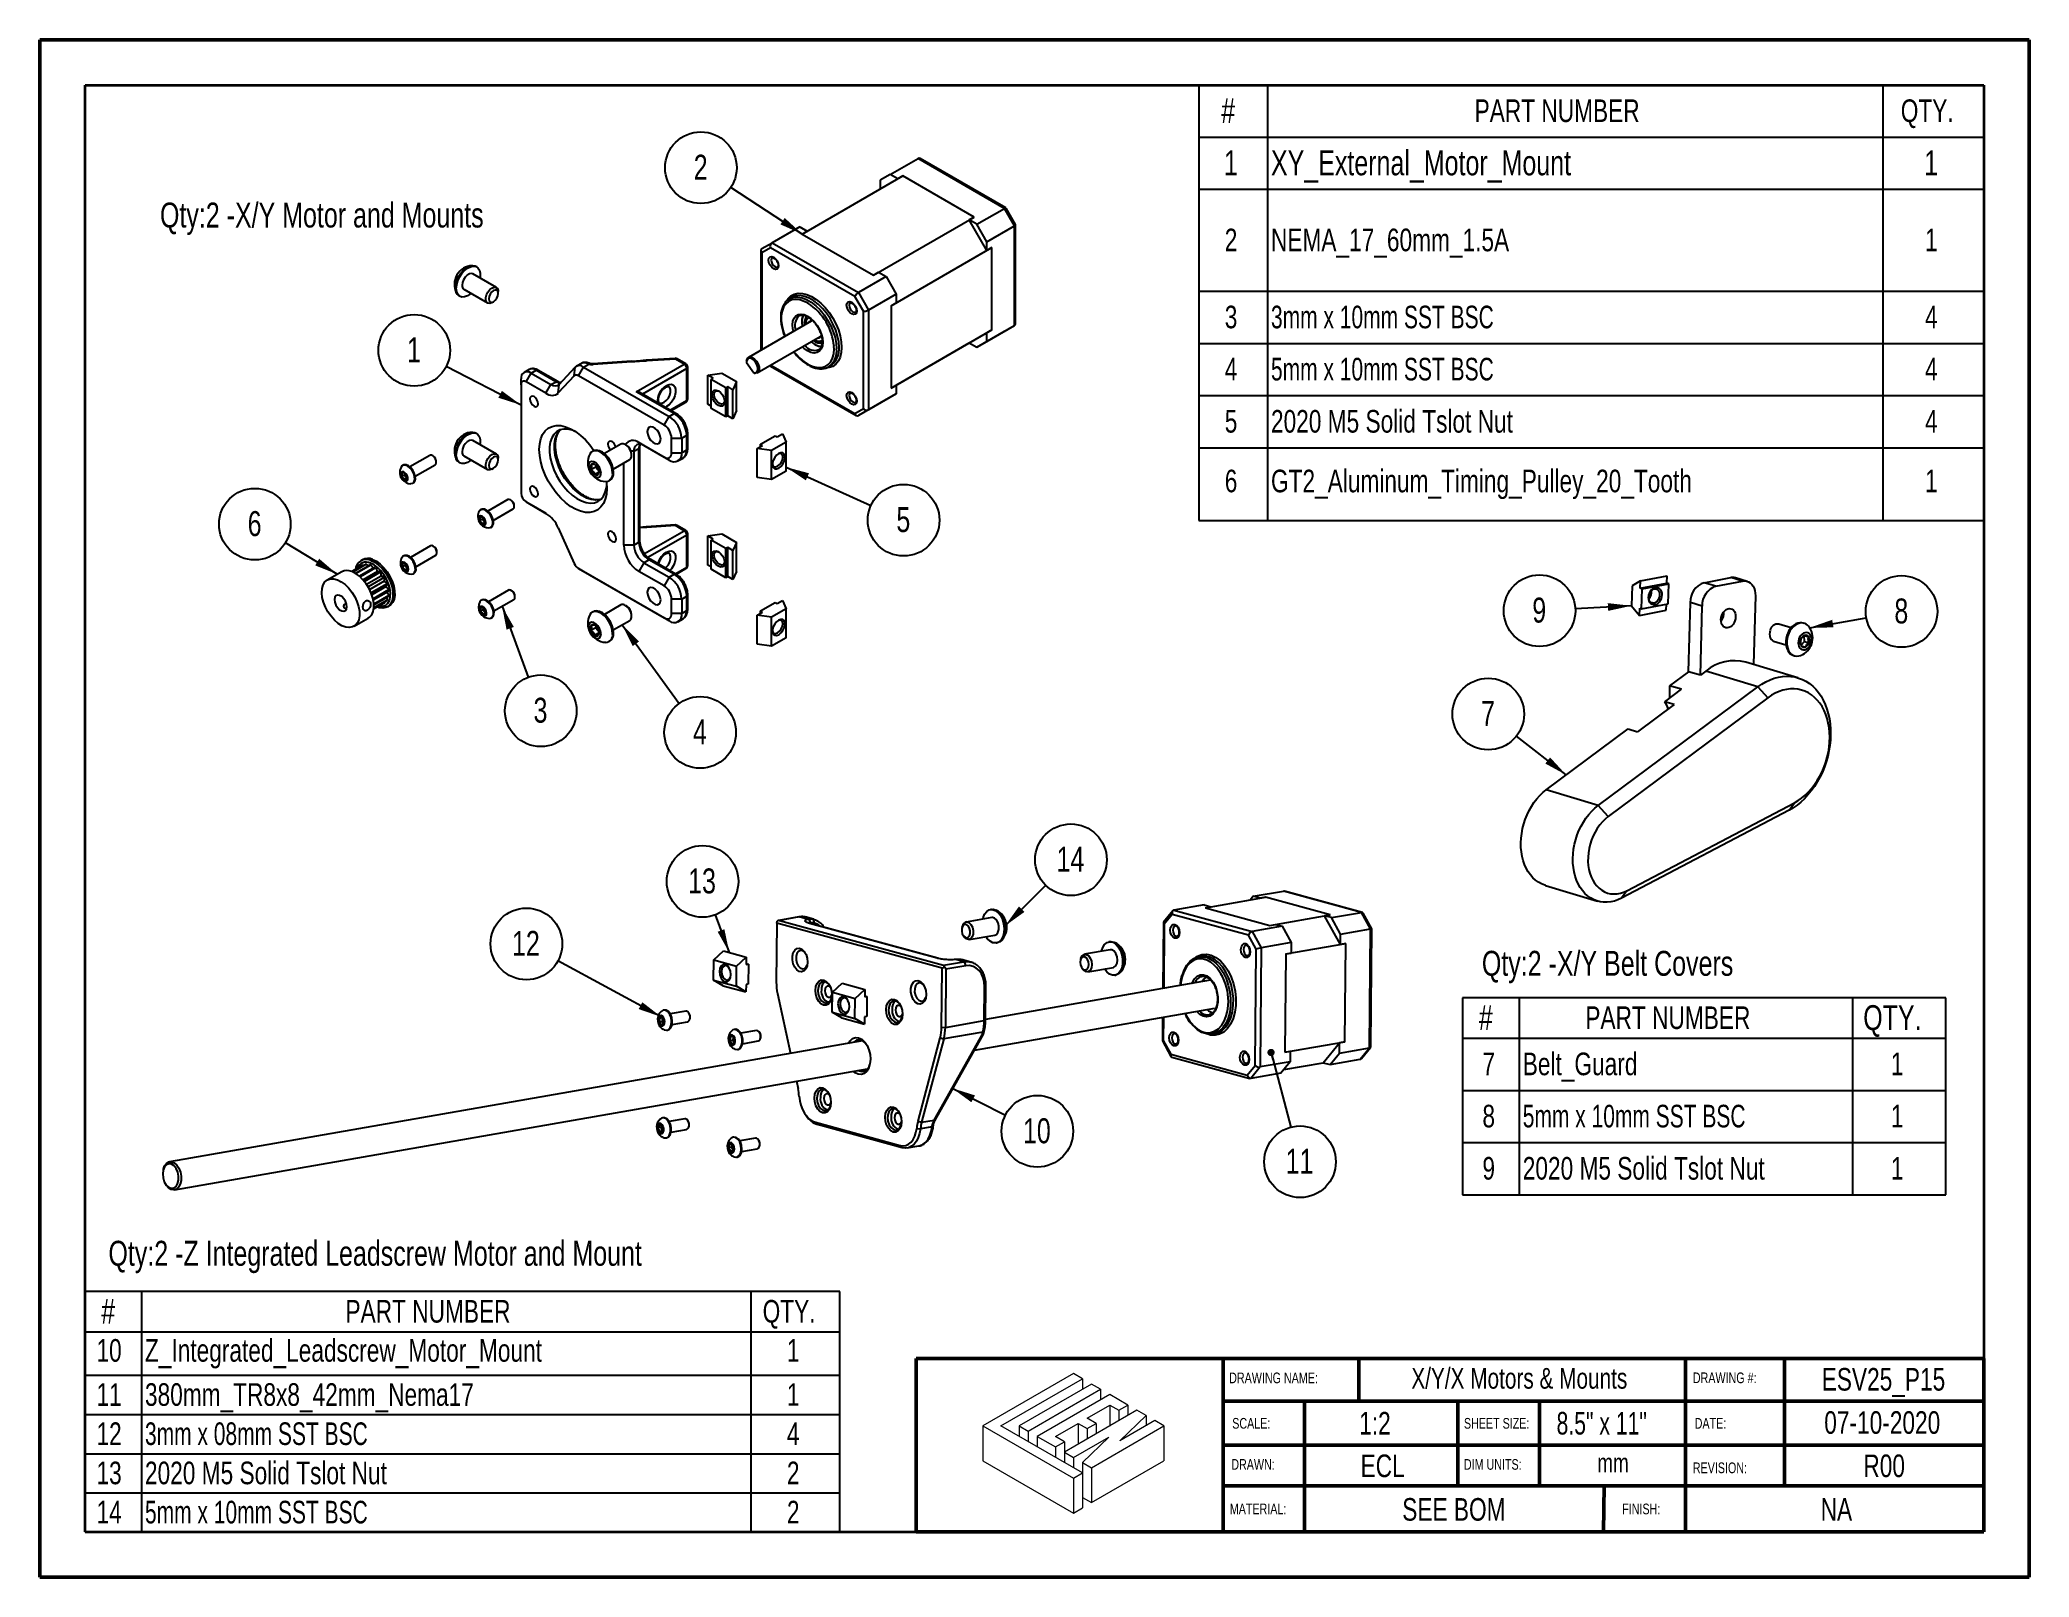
# Model space of a CAD drawing. Header units: millimetres. Extents: x 0 to 279, y 0 to 216.
import ezdxf

# ---------------------------------------------------------------- set-up
doc = ezdxf.new("R2010")
doc.units = ezdxf.units.MM
for name, color, linetype in [('PAGE_BORDER', 7, 'Continuous'), ('TITLE_BLOCK_BORDER', 7, 'Continuous'), ('TITLE_BLOCK_TEXT', 8, 'Continuous')]:
    doc.layers.add(name, color=color, linetype=linetype)
doc.styles.add('SLDTEXTSTYLE0', font='TXT', dxfattribs={"width": 0.75})
doc.styles.add('SLDTEXTSTYLE1', font='TXT', dxfattribs={"width": 0.7})
doc.styles.add('SLDTEXTSTYLE2', font='TXT', dxfattribs={"width": 0.694444})
doc.dimstyles.new('SLDDIMSTYLE0', dxfattribs={"dimtxt": 0.18, "dimasz": 3.302, "dimexe": 0, "dimexo": 0.0625, "dimgap": 0, "dimtad": 0, "dimtih": 1, "dimtoh": 1, "dimdec": 0, "dimrnd": 1e-09, "dimzin": 0, "dimdsep": 46, "dimtxsty": 'Standard', "dimsah": 1, "dimcen": 0.09, "dimadec": 0, "dimazin": 0, "dimtfac": 3.302, "dimtdec": 0, "dimtofl": 0, "dimtmove": 0, "dimatfit": 3, "dimfxl": 1, "dimfrac": 2, "dimtolj": 1, "dimtzin": 0, "dimarcsym": 0})
doc.dimstyles.new('SLDDIMSTYLE1', dxfattribs={"dimtxt": 0.18, "dimasz": 1.016, "dimexe": 0, "dimexo": 0.0625, "dimgap": 0, "dimtad": 0, "dimtih": 1, "dimtoh": 1, "dimdec": 0, "dimrnd": 1e-09, "dimzin": 0, "dimdsep": 46, "dimtxsty": 'Standard', "dimblk1": 'DOT', "dimblk2": 'DOT', "dimsah": 1, "dimcen": 0.09, "dimadec": 0, "dimazin": 0, "dimtfac": 1.016, "dimtdec": 0, "dimtofl": 0, "dimtmove": 0, "dimatfit": 3, "dimldrblk": 'DOT', "dimfxl": 1, "dimfrac": 2, "dimtolj": 1, "dimtzin": 0, "dimarcsym": 0})

msp = doc.modelspace()

# ---------------------------------------------------------------- texts
at = {"layer": 'TITLE_BLOCK_BORDER', "style": 'SLDTEXTSTYLE0'}
for s, insert, char_height, attachment_point in [('Qty:2 -X/Y Motor and Mounts', (16.88, 193.04), 3.5, 1), ('Qty:2 -X/Y Belt Covers', (202.53, 87.96), 3.5, 1), ('Qty:2 -Z Integrated Leadscrew Motor and Mount', (9.64, 47.24), 3.5, 1), ('X/Y/X Motors & Mounts', (207.79, 29.39), 2.9104, 2), ('ESV25_P15', (258.93, 29.38), 3.175, 2), ('07-10-2020', (258.76, 23.31), 3.175, 2), ('ECL', (188.59, 17.23), 3.175, 2), ('mm', (220.95, 17.39), 2.646, 2), ('R00', (259.03, 17.23), 3.175, 2), ('SEE BOM', (198.6, 11.11), 3.175, 2), ('NA', (252.32, 11.11), 3.175, 2)]:
    msp.add_mtext(s, dxfattribs=dict(at, insert=insert, char_height=char_height, attachment_point=attachment_point))
at = {"layer": 'TITLE_BLOCK_TEXT', "attachment_point": 1}
for s, insert, char_height, style in [('DRAWING NAME:', (167.04, 28.74), 1.5, 'SLDTEXTSTYLE0'), ('DRAWING #:', (232.16, 28.75), 1.5, 'SLDTEXTSTYLE0'), ('SCALE:', (167.47, 22.36), 1.5, 'SLDTEXTSTYLE0'), ('1:2', (185.3, 23.21), 3.175, 'SLDTEXTSTYLE0'), ('SHEET SIZE:', (200.01, 22.36), 1.5, 'SLDTEXTSTYLE0'), ('8.5" x 11"', (213.02, 23.21), 3.175, 'SLDTEXTSTYLE1'), ('DATE:', (232.42, 22.36), 1.5, 'SLDTEXTSTYLE0'), ('DRAWN:', (167.34, 16.59), 1.5, 'SLDTEXTSTYLE0'), ('DIM UNITS:', (200.01, 16.59), 1.5, 'SLDTEXTSTYLE0'), ('REVISION:', (232.16, 16.11), 1.5, 'SLDTEXTSTYLE0'), ('MATERIAL:', (167.13, 10.34), 1.5, 'SLDTEXTSTYLE0'), ('FINISH:', (222.24, 10.34), 1.5, 'SLDTEXTSTYLE0')]:
    msp.add_mtext(s, dxfattribs=dict(at, insert=insert, char_height=char_height, style=style))

# ---------------------------------------------------------------- blocks, each defined once
blk = doc.blocks.new('Lien3D Logo')
at = {"color": 7, "linetype": 'Continuous', "lineweight": 18}
for p, q in [((10.61, 16.33), (0, 10.21)), ((11.67, 15.71), (10.61, 16.33)), ((2.13, 10.21), (11.67, 15.71)), ((12.73, 15.1), (4.26, 10.21)), ((5.32, 9.59), (13.8, 14.49)), ((11.67, 15.71), (11.67, 14.49)), ((13.8, 14.49), (12.73, 15.1)), ((13.8, 14.49), (13.8, 13.26)), ((14.86, 13.87), (6.38, 8.98)), ((18.05, 12.03), (9.57, 7.13)), ((12.22, 11.12), (14.86, 12.64)), ((16.99, 12.64), (14.86, 13.87)), ((14.86, 12.64), (15.93, 12.03)), ((14.86, 12.64), (14.86, 10.19)), ((15.93, 12.03), (16.99, 12.64)), ((15.93, 12.03), (15.93, 10.8)), ((16.99, 12.64), (16.99, 11.42)), ((19.12, 11.42), (18.05, 12.03)), ((0, 10.21), (0, 6.12)), ((0, 10.21), (10.61, 4.08)), ((11.67, 4.7), (2.13, 10.21)), ((4.26, 10.21), (4.26, 8.98)), ((4.26, 10.21), (5.32, 9.59)), ((5.32, 9.59), (5.32, 8.36)), ((8.51, 8.98), (11.15, 10.5)), ((11.15, 10.5), (12.22, 9.89)), ((11.15, 10.5), (11.15, 8.05)), ((13.28, 10.5), (12.22, 11.12)), ((12.22, 9.89), (13.28, 10.5)), ((12.22, 9.89), (12.22, 8.66)), ((12.73, 5.31), (21.21, 10.21)), ((13.28, 10.5), (13.28, 9.28)), ((16.04, 8.45), (19.12, 11.42)), ((20.15, 10.82), (16.04, 8.45)), ((19.12, 11.42), (19.12, 10.22)), ((21.21, 10.21), (20.15, 10.82)), ((21.21, 10.21), (21.21, 6.12)), ((6.38, 8.98), (8.51, 7.75)), ((6.38, 8.98), (6.38, 7.75)), ((9.57, 8.36), (8.51, 8.98)), ((8.51, 7.75), (9.57, 8.36)), ((8.51, 7.75), (8.51, 6.52)), ((9.57, 8.36), (9.57, 7.13)), ((9.57, 7.13), (10.64, 6.52)), ((9.57, 7.13), (9.57, 5.91)), ((10.64, 6.52), (14.75, 8.89)), ((14.75, 8.89), (11.67, 5.93)), ((0, 6.12), (10.61, 0)), ((10.61, 4.08), (11.67, 4.7)), ((10.64, 6.52), (10.64, 5.29)), ((11.67, 5.93), (12.73, 5.31)), ((11.67, 5.93), (11.67, 4.7)), ((11.67, 4.7), (11.67, 0.61)), ((12.73, 1.23), (21.21, 6.12)), ((12.73, 5.31), (12.73, 1.23)), ((10.61, 4.08), (10.61, 0)), ((10.61, 0), (11.67, 0.61)), ((11.67, 1.84), (12.73, 1.23))]:
    blk.add_line(p, q, dxfattribs=at)
blk = doc.blocks.new('SW_TABLEANNOTATION_17')
at = {"layer": 'TITLE_BLOCK_BORDER', "color": 0}
for p, q in [((0, 0), (0, -61.16)), ((110.27, 0), (0, 0)), ((9.63, 0), (9.63, -7.33)), ((96.07, 0), (96.07, -7.33)), ((110.27, -61.16), (110.27, 0)), ((0, -7.33), (110.27, -7.33)), ((9.63, -7.33), (9.63, -61.16)), ((96.07, -7.33), (96.07, -61.16)), ((0, -14.65), (110.27, -14.65)), ((0, -28.97), (110.27, -28.97)), ((0, -36.3), (110.27, -36.3)), ((0, -43.62), (110.27, -43.62)), ((0, -50.95), (110.27, -50.95)), ((0, -61.16), (110.27, -61.16))]:
    blk.add_line(p, q, dxfattribs=at)
at = {"layer": 'TITLE_BLOCK_BORDER', "color": 0, "attachment_point": 1}
for s, insert, char_height, style in [('#', (3.14, -1.85), 3.5, 'SLDTEXTSTYLE0'), ('PART NUMBER', (38.73, -2.02), 3.175, 'SLDTEXTSTYLE0'), ('QTY.', (98.58, -2.02), 3.175, 'SLDTEXTSTYLE0'), ('1', (3.52, -9.18), 3.5, 'SLDTEXTSTYLE0'), ('XY_External_Motor_Mount', (10.13, -9.18), 3.5, 'SLDTEXTSTYLE0'), ('1', (101.87, -9.18), 3.5, 'SLDTEXTSTYLE0'), ('2', (3.64, -20.17), 3.17, 'SLDTEXTSTYLE0'), ('NEMA_17_60mm_1.5A', (10.13, -20.17), 3.175, 'SLDTEXTSTYLE0'), ('1', (101.99, -20.17), 3.17, 'SLDTEXTSTYLE0'), ('3', (3.64, -30.99), 3.17, 'SLDTEXTSTYLE0'), ('3mm x 10mm SST BSC', (10.13, -30.99), 3.175, 'SLDTEXTSTYLE2'), ('4', (101.99, -30.99), 3.17, 'SLDTEXTSTYLE0'), ('4', (3.64, -38.31), 3.17, 'SLDTEXTSTYLE0'), ('5mm x 10mm SST BSC', (10.13, -38.31), 3.175, 'SLDTEXTSTYLE2'), ('4', (101.99, -38.31), 3.17, 'SLDTEXTSTYLE0'), ('5', (3.64, -45.64), 3.17, 'SLDTEXTSTYLE0'), ('2020 M5 Solid Tslot Nut', (10.13, -45.64), 3.175, 'SLDTEXTSTYLE0'), ('4', (101.99, -45.64), 3.17, 'SLDTEXTSTYLE0'), ('6', (3.64, -54.02), 3.17, 'SLDTEXTSTYLE0'), ('GT2_Aluminum_Timing_Pulley_20_Tooth', (10.13, -54.02), 3.175, 'SLDTEXTSTYLE0'), ('1', (101.99, -54.02), 3.17, 'SLDTEXTSTYLE0')]:
    blk.add_mtext(s, dxfattribs=dict(at, insert=insert, char_height=char_height, style=style))
blk = doc.blocks.new('SW_TABLEANNOTATION_18')
at = {"layer": 'TITLE_BLOCK_BORDER', "color": 0}
for p, q in [((0, 0), (0, -33.79)), ((106.01, 0), (0, 0)), ((7.92, 0), (7.92, -5.67)), ((93.49, 0), (93.49, -5.67)), ((106.01, -33.79), (106.01, 0)), ((0, -5.67), (106.01, -5.67)), ((7.92, -5.67), (7.92, -33.79)), ((93.49, -5.67), (93.49, -33.79)), ((0, -11.77), (106.01, -11.77)), ((0, -17.28), (106.01, -17.28)), ((0, -22.78), (106.01, -22.78)), ((0, -28.29), (106.01, -28.29)), ((0, -33.79), (106.01, -33.79))]:
    blk.add_line(p, q, dxfattribs=at)
at = {"layer": 'TITLE_BLOCK_BORDER', "color": 0, "attachment_point": 1}
for s, insert, char_height, style in [('#', (2.28, -1.02), 3.5, 'SLDTEXTSTYLE0'), ('PART NUMBER', (36.58, -1.19), 3.175, 'SLDTEXTSTYLE0'), ('QTY.', (95.17, -1.19), 3.175, 'SLDTEXTSTYLE0'), ('10', (1.61, -6.68), 3.175, 'SLDTEXTSTYLE0'), ('Z_Integrated_Leadscrew_Motor_Mount', (8.42, -6.68), 3.175, 'SLDTEXTSTYLE0'), ('1', (98.58, -6.68), 3.17, 'SLDTEXTSTYLE0'), ('11', (1.61, -12.88), 3.175, 'SLDTEXTSTYLE0'), ('380mm_TR8x8_42mm_Nema17', (8.42, -12.88), 3.175, 'SLDTEXTSTYLE0'), ('1', (98.58, -12.88), 3.17, 'SLDTEXTSTYLE0'), ('12', (1.61, -18.38), 3.175, 'SLDTEXTSTYLE0'), ('3mm x 08mm SST BSC', (8.42, -18.38), 3.175, 'SLDTEXTSTYLE2'), ('4', (98.58, -18.38), 3.17, 'SLDTEXTSTYLE0'), ('13', (1.61, -23.89), 3.175, 'SLDTEXTSTYLE0'), ('2020 M5 Solid Tslot Nut', (8.42, -23.89), 3.175, 'SLDTEXTSTYLE0'), ('2', (98.58, -23.89), 3.17, 'SLDTEXTSTYLE0'), ('14', (1.61, -29.39), 3.175, 'SLDTEXTSTYLE0'), ('5mm x 10mm SST BSC', (8.42, -29.39), 3.175, 'SLDTEXTSTYLE2'), ('2', (98.58, -29.39), 3.17, 'SLDTEXTSTYLE0')]:
    blk.add_mtext(s, dxfattribs=dict(at, insert=insert, char_height=char_height, style=style))
blk = doc.blocks.new('SW_TABLEANNOTATION_19')
at = {"layer": 'TITLE_BLOCK_BORDER', "color": 0}
for p, q in [((0, 0), (0, -27.65)), ((67.91, 0), (0, 0)), ((7.98, 0), (7.98, -5.67)), ((54.8, 0), (54.8, -5.67)), ((67.91, -27.65), (67.91, 0)), ((0, -5.67), (67.91, -5.67)), ((7.98, -5.67), (7.98, -27.65)), ((54.8, -5.67), (54.8, -27.65)), ((0, -12.99), (67.91, -12.99)), ((0, -20.32), (67.91, -20.32)), ((0, -27.65), (67.91, -27.65))]:
    blk.add_line(p, q, dxfattribs=at)
at = {"layer": 'TITLE_BLOCK_BORDER', "color": 0, "attachment_point": 1}
for s, insert, char_height, style in [('#', (2.31, -1.02), 3.5, 'SLDTEXTSTYLE0'), ('PART NUMBER', (17.27, -1.19), 3.175, 'SLDTEXTSTYLE0'), ('QTY.', (56.3, -1.02), 3.5, 'SLDTEXTSTYLE0'), ('7', (2.82, -7.68), 3.17, 'SLDTEXTSTYLE0'), ('Belt_Guard', (8.48, -7.68), 3.175, 'SLDTEXTSTYLE0'), ('1', (60.18, -7.68), 3.17, 'SLDTEXTSTYLE0'), ('8', (2.82, -15.01), 3.17, 'SLDTEXTSTYLE0'), ('5mm x 10mm SST BSC', (8.48, -15.01), 3.175, 'SLDTEXTSTYLE2'), ('1', (60.18, -15.01), 3.17, 'SLDTEXTSTYLE0'), ('9', (2.82, -22.34), 3.17, 'SLDTEXTSTYLE0'), ('2020 M5 Solid Tslot Nut', (8.48, -22.34), 3.175, 'SLDTEXTSTYLE0'), ('1', (60.18, -22.34), 3.17, 'SLDTEXTSTYLE0')]:
    blk.add_mtext(s, dxfattribs=dict(at, insert=insert, char_height=char_height, style=style))
blk = doc.blocks.new('SW_NOTE_129')
at = {"layer": 'TITLE_BLOCK_BORDER', "color": 0}
blk.add_circle((-4.21, 2.76), 5.03, dxfattribs=at)
at = {"layer": 'TITLE_BLOCK_BORDER', "color": 0, "insert": (-4.24, 4.58), "char_height": 3.5, "attachment_point": 2, "style": 'SLDTEXTSTYLE0'}
blk.add_mtext('2', dxfattribs=at)
blk = doc.blocks.new('SW_NOTE_130')
at = {"layer": 'TITLE_BLOCK_BORDER', "color": 0}
blk.add_circle((4.59, -2.07), 5.03, dxfattribs=at)
at = {"layer": 'TITLE_BLOCK_BORDER', "color": 0, "insert": (4.55, -0.24), "char_height": 3.5, "attachment_point": 2, "style": 'SLDTEXTSTYLE0'}
blk.add_mtext('5', dxfattribs=at)
blk = doc.blocks.new('SW_NOTE_131')
at = {"layer": 'TITLE_BLOCK_BORDER', "color": 0}
blk.add_circle((2.95, -4.07), 5.03, dxfattribs=at)
at = {"layer": 'TITLE_BLOCK_BORDER', "color": 0, "insert": (2.92, -2.25), "char_height": 3.5, "attachment_point": 2, "style": 'SLDTEXTSTYLE0'}
blk.add_mtext('4', dxfattribs=at)
blk = doc.blocks.new('SW_NOTE_132')
at = {"layer": 'TITLE_BLOCK_BORDER', "color": 0}
blk.add_circle((1.75, -4.72), 5.03, dxfattribs=at)
at = {"layer": 'TITLE_BLOCK_BORDER', "color": 0, "insert": (1.71, -2.89), "char_height": 3.5, "attachment_point": 2, "style": 'SLDTEXTSTYLE0'}
blk.add_mtext('3', dxfattribs=at)
blk = doc.blocks.new('SW_NOTE_133')
at = {"layer": 'TITLE_BLOCK_BORDER', "color": 0}
blk.add_circle((-4.3, 2.61), 5.03, dxfattribs=at)
at = {"layer": 'TITLE_BLOCK_BORDER', "color": 0, "insert": (-4.33, 4.44), "char_height": 3.5, "attachment_point": 2, "style": 'SLDTEXTSTYLE0'}
blk.add_mtext('6', dxfattribs=at)
blk = doc.blocks.new('SW_NOTE_134')
at = {"layer": 'TITLE_BLOCK_BORDER', "color": 0}
blk.add_circle((-4.48, 2.29), 5.03, dxfattribs=at)
at = {"layer": 'TITLE_BLOCK_BORDER', "color": 0, "insert": (-4.51, 4.12), "char_height": 3.5, "attachment_point": 2, "style": 'SLDTEXTSTYLE0'}
blk.add_mtext('1', dxfattribs=at)
blk = doc.blocks.new('SW_NOTE_135')
at = {"layer": 'TITLE_BLOCK_BORDER', "color": 0}
blk.add_circle((-1.77, 4.71), 5.03, dxfattribs=at)
at = {"layer": 'TITLE_BLOCK_BORDER', "color": 0, "insert": (-1.84, 6.53), "char_height": 3.5, "attachment_point": 2, "style": 'SLDTEXTSTYLE0'}
blk.add_mtext('13', dxfattribs=at)
blk = doc.blocks.new('SW_NOTE_136')
at = {"layer": 'TITLE_BLOCK_BORDER', "color": 0}
blk.add_circle((4.49, -2.27), 5.03, dxfattribs=at)
at = {"layer": 'TITLE_BLOCK_BORDER', "color": 0, "insert": (4.42, -0.45), "char_height": 3.5, "attachment_point": 2, "style": 'SLDTEXTSTYLE0'}
blk.add_mtext('10', dxfattribs=at)
blk = doc.blocks.new('SW_NOTE_137')
at = {"layer": 'TITLE_BLOCK_BORDER', "color": 0}
blk.add_circle((3.55, 3.56), 5.03, dxfattribs=at)
at = {"layer": 'TITLE_BLOCK_BORDER', "color": 0, "insert": (3.48, 5.39), "char_height": 3.5, "attachment_point": 2, "style": 'SLDTEXTSTYLE0'}
blk.add_mtext('14', dxfattribs=at)
blk = doc.blocks.new('SW_NOTE_138')
at = {"layer": 'TITLE_BLOCK_BORDER', "color": 0}
blk.add_circle((1.29, -4.86), 5.03, dxfattribs=at)
at = {"layer": 'TITLE_BLOCK_BORDER', "color": 0, "insert": (1.22, -3.04), "char_height": 3.5, "attachment_point": 2, "style": 'SLDTEXTSTYLE0'}
blk.add_mtext('11', dxfattribs=at)
blk = doc.blocks.new('_DOT')
at = {"color": 0, "linetype": 'ByBlock', "lineweight": -2}
blk.add_line((-0.5, 0), (-1, 0), dxfattribs=at)
at = {"color": 0, "linetype": 'ByBlock', "const_width": 0.5}
blk.add_lwpolyline([(-0.25, 0, 1), (0.25, 0, 1)], format="xyb", close=True, dxfattribs=at)
blk = doc.blocks.new('SW_NOTE_139')
at = {"layer": 'TITLE_BLOCK_BORDER', "color": 0}
blk.add_circle((-4.42, 2.39), 5.03, dxfattribs=at)
at = {"layer": 'TITLE_BLOCK_BORDER', "color": 0, "insert": (-4.49, 4.22), "char_height": 3.5, "attachment_point": 2, "style": 'SLDTEXTSTYLE0'}
blk.add_mtext('12', dxfattribs=at)
blk = doc.blocks.new('SW_NOTE_140')
at = {"layer": 'TITLE_BLOCK_BORDER', "color": 0}
blk.add_circle((-3.96, 3.1), 5.03, dxfattribs=at)
at = {"layer": 'TITLE_BLOCK_BORDER', "color": 0, "insert": (-4, 4.92), "char_height": 3.5, "attachment_point": 2, "style": 'SLDTEXTSTYLE0'}
blk.add_mtext('7', dxfattribs=at)
blk = doc.blocks.new('SW_NOTE_141')
at = {"layer": 'TITLE_BLOCK_BORDER', "color": 0}
blk.add_circle((-5.02, -0.27), 5.03, dxfattribs=at)
at = {"layer": 'TITLE_BLOCK_BORDER', "color": 0, "insert": (-5.06, 1.56), "char_height": 3.5, "attachment_point": 2, "style": 'SLDTEXTSTYLE0'}
blk.add_mtext('9', dxfattribs=at)
blk = doc.blocks.new('SW_NOTE_142')
at = {"layer": 'TITLE_BLOCK_BORDER', "color": 0}
blk.add_circle((4.95, 0.88), 5.03, dxfattribs=at)
at = {"layer": 'TITLE_BLOCK_BORDER', "color": 0, "insert": (4.92, 2.7), "char_height": 3.5, "attachment_point": 2, "style": 'SLDTEXTSTYLE0'}
blk.add_mtext('8', dxfattribs=at)

# ---------------------------------------------------------------- linework, layer by layer
at = {"color": 7, "linetype": 'Continuous', "lineweight": 50}
for p, q in [((0, 0), (0, 215.9)), ((0, 215.9), (279.4, 215.9)), ((279.4, 0), (279.4, 215.9)), ((0, 0), (279.4, 0))]:
    msp.add_line(p, q, dxfattribs=at)
at = {"color": 7, "linetype": 'Continuous', "lineweight": 25}
for p, q in [((119.45, 196.99), (123.34, 199.23)), ((135.47, 192.23), (123.34, 199.23)), ((135.68, 192.28), (123.63, 199.23)), ((107.08, 188.62), (121.22, 196.78)), ((119.45, 196.99), (118.04, 196.17)), ((118.04, 196.17), (118.04, 194.95)), ((120.51, 196.38), (119.45, 196.99)), ((121.22, 196.78), (120.51, 196.38)), ((131.23, 191.01), (121.22, 196.78)), ((117.08, 182.84), (131.23, 191.01)), ((131.23, 191.01), (130.52, 190.6)), ((131.58, 189.99), (130.52, 190.6)), ((132.99, 186.31), (130.52, 190.6)), ((131.58, 189.99), (135.47, 192.23)), ((136.88, 189.78), (135.47, 192.23)), ((137.02, 189.96), (135.7, 192.26)), ((101.42, 186.58), (102.84, 187.4)), ((106.72, 189.64), (102.84, 187.4)), ((102.84, 187.4), (114.96, 180.39)), ((106.72, 189.64), (107.79, 189.03)), ((107.08, 188.62), (107.79, 189.03)), ((107.08, 188.62), (117.08, 182.84)), ((132.99, 187.54), (131.58, 189.99)), ((132.99, 187.54), (136.88, 189.78)), ((132.99, 186.31), (132.99, 187.54)), ((136.88, 175.78), (136.88, 189.78)), ((137.03, 176.03), (137.03, 189.94)), ((101.27, 186.32), (101.27, 172.42)), ((102.63, 186.7), (101.42, 186)), ((114.46, 179.87), (102.63, 186.7)), ((119.56, 178.56), (133.7, 186.72)), ((133.7, 186.72), (132.99, 186.31)), ((133.7, 175.17), (133.7, 186.72)), ((64.13, 181.1), (60.81, 183.02)), ((61.37, 184), (61.22, 184.08)), ((118.85, 182.64), (114.96, 180.39)), ((117.08, 182.84), (117.79, 183.25)), ((117.79, 183.25), (118.85, 182.64)), ((118.85, 182.64), (120.27, 180.19)), ((58.85, 179.97), (58.99, 179.88)), ((59.56, 180.86), (62.88, 178.94)), ((63.5, 179), (63.72, 179.12)), ((64.39, 180.29), (64.39, 180.53)), ((105.62, 179.72), (105.27, 179.51)), ((115.67, 177.78), (114.46, 179.87)), ((114.96, 180.39), (116.38, 177.94)), ((120.27, 180.19), (116.38, 177.94)), ((119.56, 178.56), (120.27, 178.97)), ((120.27, 180.19), (120.27, 178.97)), ((108.34, 176.38), (99.52, 171.29)), ((106.64, 177.13), (106.61, 177.11)), ((107.03, 176.42), (107.03, 176.34)), ((108.01, 176.88), (107.98, 176.86)), ((115.67, 164.11), (115.67, 177.78)), ((116.38, 177.94), (116.38, 163.94)), ((119.56, 178.56), (119.56, 167)), ((100.77, 169.13), (109.59, 174.22)), ((109.82, 173.66), (109.86, 173.68)), ((119.56, 167), (133.7, 175.17)), ((120.27, 167.41), (130.52, 173.33)), ((130.52, 173.33), (132.99, 174.76)), ((130.52, 173.33), (131.58, 172.72)), ((131.58, 172.72), (135.47, 174.96)), ((131.58, 172.72), (132.99, 173.53)), ((132.99, 173.53), (136.88, 175.78)), ((133.7, 175.17), (132.99, 174.76)), ((132.99, 173.53), (132.99, 174.76)), ((135.47, 174.96), (136.88, 175.78)), ((76.07, 170.46), (75.36, 170.05)), ((83.1, 170.75), (77.69, 170.38)), ((83.14, 170.66), (77.72, 170.29)), ((89.22, 171.16), (85.22, 170.89)), ((89.26, 171.07), (85.26, 170.8)), ((90.5, 170.36), (89.26, 171.07)), ((90.75, 170.38), (89.51, 171.1)), ((99.24, 170.68), (99.24, 170.66)), ((99.27, 170.56), (100.29, 169.15)), ((101.28, 172.39), (101.32, 172.33)), ((108.9, 173.1), (108.97, 173.06)), ((67.59, 167.46), (67.59, 168.27)), ((68.71, 169.6), (68.01, 169.19)), ((68.3, 167.87), (69.01, 169.09)), ((71.09, 166.26), (68.3, 167.87)), ((69.01, 169.09), (69.71, 169.5)), ((69.01, 169.09), (71.79, 167.48)), ((72.5, 167.89), (69.71, 169.5)), ((72.75, 167.91), (69.96, 169.52)), ((71.79, 167.48), (72.5, 167.89)), ((75.07, 168.71), (72.82, 166.3)), ((72.95, 167.51), (75.2, 169.92)), ((75.07, 168.71), (75.2, 169.92)), ((75.65, 168.72), (76.36, 169.95)), ((87.67, 161.78), (75.65, 168.72)), ((76.36, 169.95), (77.09, 170.37)), ((76.36, 169.95), (88.38, 163.01)), ((83.78, 166.48), (90.5, 170.36)), ((90.86, 165.25), (90.86, 169.74)), ((91, 165.46), (91, 169.95)), ((93.82, 168.8), (95.8, 169.09)), ((94.56, 168.37), (93.82, 168.8)), ((93.82, 164.72), (93.82, 168.8)), ((94.27, 168.21), (94.56, 168.37)), ((96.33, 167.02), (94.27, 168.21)), ((94.27, 164.12), (94.27, 168.21)), ((95.8, 169.09), (97.85, 167.9)), ((97.85, 167.9), (97.35, 166.76)), ((97.85, 163.82), (97.85, 167.9)), ((102.57, 170.16), (102.61, 170.1)), ((102.63, 170.08), (114.67, 163.12)), ((110.76, 169.99), (111.12, 170.19)), ((111.01, 170.15), (110.76, 169.99)), ((111.12, 170.19), (111.21, 170.25)), ((67.59, 167.46), (67.59, 152.23)), ((71.09, 166.26), (71.79, 167.48)), ((72.82, 166.3), (72.95, 167.51)), ((89.09, 163.42), (83.78, 166.48)), ((89.34, 163.44), (84.28, 166.36)), ((88.67, 163.82), (90.75, 165.02)), ((96.61, 167.19), (96.33, 167.02)), ((96.33, 162.94), (96.33, 167.02)), ((97.35, 166.76), (96.61, 167.19)), ((96.61, 163.1), (96.61, 167.19)), ((97.35, 162.68), (97.35, 166.76)), ((118.85, 165.37), (114.96, 163.12)), ((120.27, 166.19), (116.38, 163.94)), ((120.27, 166.19), (118.85, 165.37)), ((119.56, 167), (120.27, 167.41)), ((120.27, 167.41), (120.27, 166.19)), ((87.67, 161.78), (88.38, 163.01)), ((88.38, 163.01), (89.09, 163.42)), ((94.27, 164.45), (93.82, 164.72)), ((96.33, 162.94), (94.27, 164.12)), ((96.61, 163.1), (96.33, 162.94)), ((97.35, 162.68), (96.61, 163.1)), ((97.85, 163.82), (97.35, 162.68)), ((114.46, 163.41), (115.67, 164.11)), ((116.38, 163.94), (114.96, 163.12)), ((64.13, 157.71), (60.81, 159.63)), ((61.37, 160.6), (61.22, 160.69)), ((84.14, 159.33), (87.67, 157.29)), ((84.84, 158.93), (84.14, 159.33)), ((88.73, 159.95), (90.15, 159.95)), ((88.73, 157.91), (88.73, 159.95)), ((90.15, 159.95), (90.86, 160.36)), ((90.15, 159.95), (90.15, 157.91)), ((90.86, 158.31), (90.86, 160.36)), ((91, 158.52), (91, 160.56)), ((101.23, 159.1), (103.28, 160.29)), ((104.8, 159.41), (102.75, 158.22)), ((103.28, 160.29), (103.56, 160.12)), ((103.56, 160.12), (104.31, 160.55)), ((104.31, 160.55), (104.8, 159.41)), ((104.8, 155.32), (104.8, 159.41)), ((54.77, 157.53), (51.98, 155.92)), ((55.28, 157.42), (55.15, 157.5)), ((55.68, 156.58), (55.68, 156.73)), ((58.85, 156.57), (58.99, 156.49)), ((59.56, 157.46), (62.88, 155.55)), ((64.39, 156.89), (64.39, 157.14)), ((77.73, 158.17), (77.58, 158.09)), ((81.61, 159.12), (79.3, 157.78)), ((80.55, 155.61), (82.86, 156.95)), ((82.45, 158.93), (82.24, 159.05)), ((83.12, 157.52), (83.12, 157.77)), ((83.43, 158.11), (84.14, 158.52)), ((83.43, 158.11), (83.43, 144.92)), ((84.14, 145.33), (84.14, 158.52)), ((84.28, 145.53), (84.28, 158.72)), ((88.38, 156.88), (84.84, 158.93)), ((88.38, 156.88), (87.67, 157.29)), ((88.73, 157.91), (90.15, 157.91)), ((89.63, 156.76), (90.34, 157.17)), ((90.15, 157.91), (90.86, 158.31)), ((100.77, 158.51), (101.51, 158.94)), ((102.75, 158.22), (100.77, 158.51)), ((100.77, 154.43), (100.77, 158.51)), ((101.51, 158.94), (101.23, 159.1)), ((101.23, 158.77), (101.23, 159.1)), ((102.75, 154.14), (102.75, 158.22)), ((51.22, 154.78), (50.81, 154.55)), ((51.03, 156.15), (50.94, 156.1)), ((51.57, 154.35), (51.16, 154.11)), ((51.22, 155.02), (51.22, 154.78)), ((51.22, 154.78), (51.57, 154.35)), ((52.37, 153.64), (52.46, 153.69)), ((52.73, 154.62), (55.52, 156.23)), ((63.5, 155.61), (63.72, 155.73)), ((78.09, 155.9), (77.41, 155.51)), ((78.54, 155.19), (77.94, 154.85)), ((78.09, 156.15), (78.09, 155.9)), ((78.09, 155.9), (78.54, 155.34)), ((79.95, 153.97), (80.1, 154.06)), ((82.02, 144.92), (82.02, 156.46)), ((102.75, 154.14), (100.77, 154.43)), ((104.8, 155.32), (102.75, 154.14)), ((65.73, 151.32), (62.93, 149.7)), ((66.24, 151.2), (66.11, 151.28)), ((68.3, 151), (71.09, 149.4)), ((68.3, 151), (69.01, 150.6)), ((62.18, 148.57), (61.77, 148.33)), ((61.99, 149.94), (61.9, 149.89)), ((62.53, 148.13), (62.12, 147.89)), ((62.18, 148.8), (62.18, 148.57)), ((62.18, 148.57), (62.53, 148.13)), ((63.68, 148.4), (66.48, 150.02)), ((66.64, 150.36), (66.64, 150.51)), ((71.11, 149.38), (69.01, 150.6)), ((63.33, 147.42), (63.42, 147.47)), ((72.82, 147.35), (75.07, 142.34)), ((83.43, 144.92), (84.14, 145.33)), ((89.22, 147.77), (85.22, 147.5)), ((89.26, 147.68), (85.26, 147.41)), ((90.5, 146.96), (89.26, 147.68)), ((90.75, 146.99), (89.51, 147.7)), ((90.86, 141.86), (90.86, 146.35)), ((91, 142.06), (91, 146.55)), ((93.82, 146.22), (95.8, 146.51)), ((94.56, 145.79), (93.82, 146.22)), ((93.82, 142.14), (93.82, 146.22)), ((94.27, 145.63), (94.56, 145.79)), ((96.33, 144.45), (94.27, 145.63)), ((94.27, 141.55), (94.27, 145.63)), ((95.8, 146.51), (97.85, 145.32)), ((97.85, 145.32), (97.35, 144.18)), ((97.85, 141.24), (97.85, 145.32)), ((45.33, 142.89), (45.08, 142.75)), ((51.13, 143.44), (51.04, 143.39)), ((54.87, 144.82), (52.07, 143.21)), ((52.82, 141.91), (55.62, 143.52)), ((55.38, 144.71), (55.24, 144.79)), ((55.77, 143.87), (55.77, 144.02)), ((83.43, 144.92), (82.02, 144.92)), ((84.84, 142.47), (85.55, 142.88)), ((89.09, 140.84), (85.55, 142.88)), ((89.34, 140.86), (85.8, 142.91)), ((96.61, 144.61), (96.33, 144.45)), ((96.33, 140.36), (96.33, 144.45)), ((97.35, 144.18), (96.61, 144.61)), ((96.61, 140.53), (96.61, 144.61)), ((97.35, 140.1), (97.35, 144.18)), ((42.4, 141.2), (40.38, 140.03)), ((45.3, 142.08), (43.82, 141.23)), ((45.77, 142.22), (43.95, 141.17)), ((46.37, 142.13), (44.35, 140.96)), ((47.02, 141.79), (44.9, 140.57)), ((47.63, 141.23), (45.48, 139.98)), ((51.31, 142.07), (50.9, 141.84)), ((51.67, 141.63), (51.26, 141.4)), ((51.31, 142.31), (51.31, 142.07)), ((51.31, 142.07), (51.66, 141.64)), ((52.46, 140.92), (52.55, 140.97)), ((75.65, 141.66), (87.67, 134.72)), ((76.36, 141.25), (75.65, 141.66)), ((88.38, 134.31), (76.36, 141.25)), ((84.84, 142.47), (84.14, 141.25)), ((87.67, 139.21), (84.14, 141.25)), ((84.84, 142.47), (88.38, 140.43)), ((88.38, 140.43), (87.67, 139.21)), ((88.38, 140.43), (89.09, 140.84)), ((89.38, 140.84), (90.75, 141.63)), ((94.27, 141.87), (93.82, 142.14)), ((96.33, 140.36), (94.27, 141.55)), ((96.61, 140.53), (96.33, 140.36)), ((97.35, 140.1), (96.61, 140.53)), ((97.85, 141.24), (97.35, 140.1)), ((224.8, 139.9), (223.62, 139.23)), ((224.78, 138.88), (224.8, 139.9)), ((224.8, 139.9), (228.54, 140.62)), ((228.52, 139.6), (228.54, 140.62)), ((233.74, 139.66), (237.48, 140.38)), ((235.4, 139.16), (239.14, 139.88)), ((239.14, 139.88), (237.48, 140.38)), ((239.79, 139.85), (238.13, 140.35)), ((46.61, 138.05), (48.75, 139.29)), ((46.83, 137.25), (48.96, 138.48)), ((46.91, 136.09), (48.75, 137.16)), ((46.92, 136.57), (48.95, 137.74)), ((62.09, 137.23), (62, 137.18)), ((62.29, 137.29), (62.09, 137.23)), ((65.83, 138.61), (63.03, 136.99)), ((63.78, 135.69), (66.58, 137.31)), ((66.34, 138.49), (66.2, 138.57)), ((66.73, 137.65), (66.73, 137.8)), ((88.73, 135.33), (88.73, 137.37)), ((90.15, 137.37), (88.73, 137.37)), ((90.15, 137.37), (90.86, 137.78)), ((90.15, 137.37), (90.15, 135.33)), ((90.86, 135.74), (90.86, 137.78)), ((91, 135.94), (91, 137.98)), ((103.56, 136.73), (104.31, 137.16)), ((104.31, 137.16), (104.8, 136.01)), ((223.62, 139.23), (223.54, 136.42)), ((224.78, 138.88), (228.52, 139.6)), ((225.04, 138.8), (224.78, 138.88)), ((224.97, 135.99), (225.04, 138.8)), ((225.04, 138.8), (228.78, 139.52)), ((228.78, 139.52), (228.52, 139.6)), ((228.71, 136.71), (228.78, 139.52)), ((235.4, 139.16), (233.74, 139.66)), ((240.94, 137.82), (240.69, 128.17)), ((44.13, 133.54), (46.14, 134.7)), ((48.41, 136.8), (46.88, 135.92)), ((48.83, 136.25), (49.08, 136.4)), ((62.27, 135.86), (61.86, 135.62)), ((62.63, 135.42), (62.22, 135.18)), ((62.27, 136.09), (62.27, 135.86)), ((62.27, 135.86), (62.62, 135.42)), ((63.42, 134.71), (63.51, 134.76)), ((77.73, 135.59), (77.58, 135.51)), ((81.61, 136.54), (79.3, 135.2)), ((80.55, 133.04), (82.86, 134.37)), ((82.45, 136.35), (82.24, 136.48)), ((83.12, 134.95), (83.12, 135.19)), ((88.38, 134.31), (87.67, 134.72)), ((90.15, 135.33), (88.73, 135.33)), ((89.63, 134.18), (90.34, 134.59)), ((90.15, 135.33), (90.86, 135.74)), ((100.77, 135.12), (101.51, 135.54)), ((102.75, 134.83), (100.77, 135.12)), ((100.77, 131.03), (100.77, 135.12)), ((101.23, 135.71), (103.28, 136.89)), ((101.51, 135.54), (101.23, 135.71)), ((101.23, 135.38), (101.23, 135.71)), ((104.8, 136.01), (102.75, 134.83)), ((102.75, 130.75), (102.75, 134.83)), ((103.28, 136.89), (103.56, 136.73)), ((104.8, 131.93), (104.8, 136.01)), ((223.54, 136.42), (224.68, 135.05)), ((224.68, 135.05), (224.71, 136.07)), ((224.68, 135.05), (228.42, 135.78)), ((224.71, 136.07), (224.97, 135.99)), ((224.97, 135.99), (228.71, 136.71)), ((228.42, 135.78), (228.44, 136.66)), ((231.56, 127.16), (231.81, 136.87)), ((233.47, 136.37), (231.81, 136.87)), ((233.22, 126.66), (233.47, 136.37)), ((78.09, 133.32), (77.41, 132.93)), ((78.54, 132.61), (77.94, 132.27)), ((78.09, 133.57), (78.09, 133.32)), ((78.09, 133.32), (78.54, 132.76)), ((79.95, 131.4), (80.1, 131.48)), ((104.8, 131.93), (102.75, 130.75)), ((243.5, 131.46), (245.23, 130.94)), ((245.95, 133.33), (244.22, 133.85)), ((247.36, 130.87), (247.84, 131.41)), ((247.8, 133.95), (247.67, 133.99)), ((247.79, 132.23), (248.43, 132.04)), ((247.84, 131.41), (247.79, 132.23)), ((247.84, 131.41), (248.48, 131.22)), ((102.75, 130.75), (100.77, 131.03)), ((246.3, 129.44), (246.43, 129.4)), ((231.56, 127.16), (228.9, 125.19)), ((233.22, 126.66), (231.56, 127.16)), ((233.99, 127.24), (233.22, 126.66)), ((241.3, 125.05), (233.99, 127.24)), ((246.91, 126.3), (239.61, 128.5)), ((218.87, 108.37), (241.3, 125.05)), ((242.7, 123.5), (220.27, 106.82)), ((228.22, 122.95), (230.56, 124.69)), ((229.54, 122.55), (228.22, 122.95)), ((228.9, 125.19), (228.86, 123.6)), ((229.03, 123.55), (228.86, 123.6)), ((230.56, 124.69), (228.9, 125.19)), ((241.3, 125.05), (242.7, 123.5)), ((229.54, 122.55), (224.41, 118.73)), ((211.56, 110.56), (223.09, 119.13)), ((223.09, 119.13), (224.41, 118.73)), ((218.87, 108.37), (211.56, 110.56)), ((220.27, 106.82), (218.87, 108.37)), ((245.67, 107.71), (222.14, 95.36)), ((222.89, 96.41), (246.42, 108.76)), ((245.67, 107.71), (246.42, 108.76)), ((163.71, 94.01), (172.16, 95.49)), ((170.43, 95.62), (170.02, 95.11)), ((170.43, 95.62), (174.65, 96.35)), ((171.39, 95.35), (170.43, 95.62)), ((172.16, 95.49), (171.39, 95.35)), ((181.22, 93.02), (172.16, 95.49)), ((185.64, 93.36), (174.65, 96.35)), ((185.76, 93.36), (174.79, 96.34)), ((211.46, 97.14), (218.76, 94.94)), ((222.89, 96.41), (222.14, 95.36)), ((106.58, 92.72), (103.78, 92.23)), ((106.67, 92.72), (103.89, 92.23)), ((103.89, 92.23), (126.94, 85.95)), ((107.76, 92.42), (106.67, 92.72)), ((108.65, 92.41), (107.69, 92.67)), ((133.7, 92.64), (130.09, 92.01)), ((133.67, 93.78), (133.51, 93.75)), ((159.12, 93.56), (157.84, 92)), ((159.04, 93.08), (157.93, 91.71)), ((169.76, 90.16), (159.04, 93.08)), ((163.52, 94.41), (159.29, 93.67)), ((159.29, 93.67), (170.28, 90.68)), ((163.52, 94.41), (164.48, 94.15)), ((163.71, 94.01), (164.48, 94.15)), ((163.71, 94.01), (172.77, 91.54)), ((172.77, 91.54), (181.22, 93.02)), ((181.22, 93.02), (180.45, 92.88)), ((181.41, 92.62), (180.45, 92.88)), ((182.66, 88.86), (180.45, 92.88)), ((181.41, 92.62), (185.64, 93.36)), ((182.68, 90.32), (181.41, 92.62)), ((186.9, 91.06), (185.64, 93.36)), ((187.08, 91.07), (185.88, 93.26)), ((103.51, 91.84), (103.44, 83.55)), ((103.51, 91.84), (103.55, 92.13)), ((126.73, 85.51), (103.51, 91.84)), ((126.01, 86.93), (108.08, 91.82)), ((126.14, 86.92), (108.2, 91.81)), ((129.56, 91.41), (129.51, 91.22)), ((129.7, 90.1), (129.82, 89.94)), ((130.52, 89.55), (134.13, 90.18)), ((157.81, 91.92), (157.73, 82.68)), ((170.83, 88.2), (169.76, 90.16)), ((174.5, 91.42), (170.28, 90.68)), ((170.28, 90.68), (171.54, 88.38)), ((172.77, 91.54), (173.54, 91.68)), ((173.54, 91.68), (174.5, 91.42)), ((174.5, 91.42), (175.76, 89.12)), ((182.66, 88.86), (182.68, 90.32)), ((182.68, 90.32), (186.9, 91.06)), ((186.74, 74.33), (186.9, 91.06)), ((186.92, 74.48), (187.08, 91.07)), ((94.64, 83.86), (94.67, 86.69)), ((94.67, 86.69), (96.02, 87.95)), ((94.67, 86.69), (97.87, 85.82)), ((96.02, 87.95), (99.22, 87.08)), ((97.87, 85.82), (99.22, 87.08)), ((99.22, 87.08), (99.21, 86.05)), ((129.72, 86.43), (128.63, 86.73)), ((129.78, 86.65), (129.63, 86.69)), ((130.74, 86.39), (129.78, 86.65)), ((134.33, 89.07), (134.48, 89.1)), ((146.21, 86.87), (146.16, 86.68)), ((150.35, 88.11), (146.74, 87.48)), ((150.32, 89.24), (150.16, 89.21)), ((163.17, 87.18), (162.78, 87.11)), ((170.68, 71.87), (170.83, 88.2)), ((171.54, 88.38), (171.38, 71.65)), ((175.76, 89.12), (171.54, 88.38)), ((174.98, 87.52), (174.85, 73.72)), ((174.98, 87.52), (183.43, 88.99)), ((174.98, 87.52), (175.75, 87.65)), ((175.76, 89.12), (175.75, 87.65)), ((183.43, 88.99), (182.66, 88.86)), ((183.3, 75.19), (183.43, 88.99)), ((94.64, 83.86), (97.84, 82.99)), ((95.97, 83.07), (94.64, 83.86)), ((97.84, 82.99), (97.87, 85.82)), ((99.21, 86.19), (99.52, 86.11)), ((99.21, 86.05), (99.52, 86.11)), ((99.52, 86.11), (99.49, 83.28)), ((126.65, 77.23), (126.73, 85.51)), ((126.73, 85.51), (127.05, 85.72)), ((126.94, 85.95), (129.72, 86.43)), ((127.25, 85.37), (127.18, 77.21)), ((130.04, 85.86), (127.25, 85.37)), ((130.74, 86.39), (130.81, 86.37)), ((164.35, 83.83), (132.83, 78.33)), ((146.35, 85.57), (146.47, 85.4)), ((147.17, 85.01), (150.78, 85.64)), ((150.98, 84.54), (151.13, 84.56)), ((163.26, 84.4), (163.11, 84.37)), ((95.97, 83.07), (99.18, 82.2)), ((99.18, 82.2), (97.84, 82.99)), ((99.19, 83.23), (99.18, 82.2)), ((99.49, 83.28), (99.19, 83.23)), ((103.6, 81.96), (105.42, 73.55)), ((111.29, 79.33), (111.32, 82.15)), ((111.32, 82.15), (112.67, 83.41)), ((111.32, 82.15), (114.52, 81.28)), ((112.67, 83.41), (115.87, 82.54)), ((114.49, 78.45), (114.52, 81.28)), ((114.52, 81.28), (115.87, 82.54)), ((115.87, 82.54), (115.86, 81.52)), ((115.86, 81.65), (116.17, 81.57)), ((115.86, 81.52), (116.17, 81.57)), ((116.17, 81.57), (116.14, 78.74)), ((132.65, 78.17), (132.7, 82.91)), ((132.83, 78.25), (132.87, 83)), ((87.4, 78.54), (86.96, 78.46)), ((87.4, 78.54), (87.42, 77.97)), ((87.67, 79.64), (87.58, 79.62)), ((90.72, 79.48), (88.54, 79.1)), ((90.82, 79.48), (90.72, 79.48)), ((91.21, 79.15), (91.14, 79.25)), ((91.3, 78.37), (91.33, 78.49)), ((111.29, 79.33), (114.49, 78.45)), ((112.62, 78.54), (111.29, 79.33)), ((112.62, 78.54), (115.83, 77.66)), ((115.83, 77.66), (114.49, 78.45)), ((115.84, 78.69), (115.83, 77.66)), ((116.14, 78.74), (115.84, 78.69)), ((131.26, 74), (165.03, 79.89)), ((157.69, 78.61), (157.66, 75.33)), ((87.42, 77.97), (86.97, 77.89)), ((87.42, 77.97), (87.61, 77.77)), ((88.07, 76.81), (88.16, 76.83)), ((88.8, 77.62), (90.98, 78)), ((97.32, 75.92), (96.93, 75.86)), ((97.37, 75.93), (97.31, 75.39)), ((97.6, 76.93), (97.5, 76.91)), ((100.64, 76.78), (98.46, 76.4)), ((101.14, 76.44), (101.07, 76.54)), ((101.22, 75.66), (101.25, 75.78)), ((123.34, 64.02), (126.46, 75.73)), ((126.97, 75.59), (123.85, 63.88)), ((125.63, 64.19), (132.34, 76.15)), ((125.77, 64.2), (132.47, 76.16)), ((126.46, 75.73), (126.97, 75.59)), ((126.65, 77.23), (127.18, 77.21)), ((132.44, 76.55), (126.97, 75.59)), ((127.18, 77.21), (132.65, 78.17)), ((132.34, 76.15), (132.44, 76.55)), ((132.52, 76.27), (132.63, 76.67)), ((164.67, 76.27), (165.06, 76.34)), ((115.56, 75.32), (18.23, 58.34)), ((97.31, 75.39), (96.86, 75.32)), ((97.31, 75.39), (97.53, 75.05)), ((97.99, 74.11), (98.09, 74.12)), ((98.72, 74.92), (100.9, 75.3)), ((157.66, 75.33), (158.86, 73.14)), ((157.78, 75.39), (158.86, 73.43)), ((158.86, 73.43), (169.57, 70.5)), ((158.98, 73.04), (169.95, 70.05)), ((174.85, 73.72), (183.3, 75.19)), ((174.85, 73.72), (175.62, 73.85)), ((175.62, 73.85), (175.61, 72.39)), ((180.26, 72.25), (182.53, 75.06)), ((181.22, 71.99), (182.52, 73.59)), ((181.22, 71.99), (185.44, 72.73)), ((182.52, 73.59), (182.53, 75.06)), ((182.52, 73.59), (186.74, 74.33)), ((183.3, 75.19), (182.53, 75.06)), ((185.44, 72.73), (186.74, 74.33)), ((185.62, 72.84), (186.9, 74.4)), ((18.92, 54.4), (116.24, 71.38)), ((169.57, 70.5), (170.68, 71.87)), ((171.38, 71.65), (170.08, 70.05)), ((174.31, 70.78), (170.08, 70.05)), ((175.61, 72.39), (171.38, 71.65)), ((175.61, 72.39), (174.31, 70.78)), ((174.71, 71.28), (180.26, 72.25)), ((180.26, 72.25), (181.22, 71.99)), ((106.27, 69.64), (106.49, 68.61)), ((87.53, 64.52), (87.44, 64.5)), ((90.58, 64.36), (88.4, 63.98)), ((107.53, 64.98), (107.67, 64.78)), ((87.22, 63.21), (86.78, 63.13)), ((87.38, 62.66), (86.94, 62.59)), ((87.33, 63.43), (87.22, 63.21)), ((87.22, 63.21), (87.38, 62.66)), ((87.93, 61.69), (88.02, 61.71)), ((88.65, 62.5), (90.83, 62.88)), ((91.07, 64.03), (91, 64.13)), ((91.15, 63.25), (91.19, 63.37)), ((97.46, 61.81), (97.36, 61.79)), ((100.5, 61.66), (98.32, 61.28)), ((108.92, 63.89), (120.83, 60.64)), ((109.2, 63.57), (108.92, 63.89)), ((121.12, 60.32), (109.2, 63.57)), ((123.16, 63.03), (123.68, 62.96)), ((123.34, 64.02), (123.85, 63.88)), ((125.31, 63.25), (123.68, 62.96)), ((123.85, 63.88), (125.63, 64.19)), ((125.49, 63.35), (125.51, 63.48)), ((97.15, 60.4), (96.7, 60.32)), ((97.37, 59.89), (96.93, 59.81)), ((97.25, 60.74), (97.15, 60.4)), ((97.15, 60.4), (97.37, 59.89)), ((97.85, 58.99), (97.95, 59)), ((98.58, 59.8), (100.76, 60.18)), ((101, 61.32), (100.93, 61.42)), ((101.08, 60.54), (101.11, 60.66)), ((121.12, 60.32), (120.83, 60.64)), ((121.84, 60.28), (123.47, 60.57)), ((17.38, 57.37), (17.34, 57.21)), ((17.7, 55.16), (17.79, 55.02))]:
    msp.add_line(p, q, dxfattribs=at)
at = {"color": 8, "linetype": 'Continuous', "lineweight": 25}
for p, q in [((101.42, 186), (101.42, 172.39)), ((111.55, 172.5), (111.54, 172.82)), ((90.86, 169.74), (84.64, 166.15)), ((102.67, 170.22), (114.46, 163.41)), ((88.53, 163.91), (90.86, 165.25)), ((83.43, 158.11), (83.06, 158.11)), ((85.26, 147.41), (84.28, 147.35)), ((84.93, 143.75), (90.5, 146.96)), ((90.86, 146.35), (85.41, 143.21)), ((45.84, 142.24), (43.98, 141.16)), ((46.48, 142.12), (44.41, 140.93)), ((47.16, 141.74), (44.98, 140.49)), ((47.41, 141.21), (45.41, 140.06)), ((47.8, 141.14), (45.58, 139.85)), ((47.95, 140.6), (45.9, 139.42)), ((48.36, 140.37), (46.12, 139.07)), ((48.37, 139.88), (46.33, 138.7)), ((89.23, 140.92), (90.86, 141.86)), ((48.77, 139.5), (46.54, 138.22)), ((48.65, 139.11), (46.64, 137.95)), ((48.99, 138.64), (46.81, 137.38)), ((49, 137.85), (46.91, 136.65)), ((48.8, 137.22), (46.91, 136.13)), ((108.21, 91.87), (108.1, 91.82)), ((108.71, 91.87), (108.7, 91.68)), ((157.93, 91.71), (157.85, 82.7)), ((157.81, 78.63), (157.78, 75.39))]:
    msp.add_line(p, q, dxfattribs=at)
at = {"color": 7, "linetype": 'Continuous', "lineweight": 25, "flags": 128}
for points in [[(103.77, 184.14), (103.72, 183.86), (103.57, 183.68), (103.34, 183.64), (103.07, 183.73), (102.79, 183.95), (102.57, 184.26), (102.41, 184.61), (102.36, 184.96), (102.41, 185.24), (102.57, 185.41), (102.79, 185.46), (103.07, 185.36), (103.34, 185.15), (103.57, 184.84), (103.72, 184.48), (103.77, 184.14)], [(58.36, 181.06), (58.41, 181.57), (58.56, 182.11), (58.81, 182.65), (59.14, 183.14), (59.52, 183.57), (59.93, 183.9), (60.35, 184.11), (60.75, 184.19), (61.11, 184.14), (61.22, 184.08)], [(58.5, 180.97), (58.55, 181.48), (58.71, 182.03), (58.96, 182.56), (59.28, 183.06), (59.66, 183.49), (60.08, 183.82), (60.5, 184.03), (60.9, 184.11), (61.25, 184.05), (61.54, 183.86), (61.74, 183.56), (61.85, 183.15), (61.85, 182.66), (61.82, 182.44)], [(60.81, 183.02), (60.62, 183.08), (60.33, 183.03), (60.03, 182.86), (59.74, 182.57), (59.5, 182.21), (59.35, 181.81), (59.3, 181.43)], [(60.57, 180.28), (60.5, 180.22), (60.08, 179.94), (59.66, 179.8), (59.28, 179.78), (58.96, 179.91), (58.71, 180.16), (58.55, 180.52), (58.5, 180.97)], [(63.5, 179), (63.5, 179), (63.2, 178.89), (62.94, 178.91), (62.74, 179.07), (62.63, 179.34), (62.63, 179.7), (62.74, 180.09), (62.94, 180.48), (63.2, 180.81), (63.5, 181.04)], [(63.72, 180.68), (63.46, 180.47), (63.24, 180.17), (63.1, 179.84), (63.05, 179.51), (63.1, 179.24), (63.24, 179.08), (63.46, 179.03), (63.72, 179.12), (63.97, 179.33), (64.19, 179.63), (64.34, 179.96), (64.39, 180.29), (64.34, 180.55), (64.19, 180.72), (63.97, 180.76), (63.72, 180.68)], [(63.5, 181.04), (63.81, 181.16), (64.07, 181.13), (64.27, 180.97), (64.38, 180.7), (64.39, 180.53)], [(105.77, 179.79), (105.73, 179.78), (105.62, 179.72)], [(114.73, 177.81), (114.68, 177.53), (114.53, 177.35), (114.3, 177.31), (114.03, 177.4), (113.75, 177.62), (113.53, 177.93), (113.37, 178.29), (113.32, 178.63), (113.37, 178.91), (113.53, 179.09), (113.75, 179.13), (114.03, 179.04), (114.3, 178.82), (114.53, 178.51), (114.68, 178.16), (114.73, 177.81)], [(108.57, 176.44), (108.53, 176.44), (108.34, 176.38)], [(109.59, 174.22), (109.64, 174.25), (109.76, 174.39)], [(83.11, 170.75), (83.1, 170.75), (83.1, 170.75)], [(99.26, 170.74), (99.33, 171.06), (99.5, 171.27), (99.75, 171.35), (100.05, 171.28), (100.37, 171.07), (100.66, 170.75), (100.88, 170.36), (101.01, 169.95), (101.03, 169.58), (100.93, 169.28), (100.73, 169.11), (100.46, 169.07)], [(100.29, 169.15), (100.55, 169.15), (100.74, 169.29), (100.85, 169.56), (100.84, 169.9), (100.72, 170.28), (100.52, 170.64), (100.25, 170.94), (99.95, 171.13), (99.67, 171.18), (99.45, 171.1), (99.3, 170.88), (99.27, 170.56)], [(70, 164.78), (69.95, 165.07), (69.82, 165.36), (69.64, 165.61), (69.41, 165.79), (69.19, 165.87), (69, 165.83), (68.87, 165.69), (68.83, 165.46), (68.87, 165.17), (69, 164.88), (69.19, 164.63), (69.41, 164.45), (69.64, 164.37), (69.82, 164.41), (69.95, 164.55), (70, 164.78)], [(95.3, 164.55), (95, 164.79), (94.73, 165.12), (94.53, 165.51), (94.43, 165.9), (94.43, 166.25), (94.53, 166.53), (94.73, 166.68), (95, 166.71), (95.3, 166.6), (95.6, 166.36), (95.87, 166.03), (96.07, 165.64), (96.17, 165.25), (96.17, 164.89), (96.07, 164.62), (95.87, 164.46), (95.6, 164.44), (95.3, 164.55)], [(95.45, 164.82), (95.17, 165.04), (94.94, 165.36), (94.78, 165.73), (94.72, 166.08), (94.78, 166.38), (94.94, 166.56), (95.17, 166.6), (95.38, 166.54)], [(96.18, 165.16), (96.13, 164.95), (95.97, 164.77), (95.73, 164.72), (95.45, 164.82)], [(114.73, 165.16), (114.68, 164.87), (114.53, 164.7), (114.3, 164.65), (114.03, 164.75), (113.75, 164.97), (113.53, 165.28), (113.37, 165.63), (113.32, 165.97), (113.37, 166.25), (113.53, 166.43), (113.75, 166.47), (114.03, 166.38), (114.3, 166.16), (114.53, 165.85), (114.68, 165.5), (114.73, 165.16)], [(58.36, 157.66), (58.41, 158.17), (58.56, 158.72), (58.81, 159.25), (59.14, 159.75), (59.52, 160.18), (59.93, 160.51), (60.35, 160.72), (60.75, 160.8), (61.11, 160.74), (61.22, 160.69)], [(58.5, 157.58), (58.55, 158.09), (58.71, 158.63), (58.96, 159.17), (59.28, 159.66), (59.66, 160.09), (60.08, 160.42), (60.5, 160.63), (60.9, 160.71), (61.25, 160.66), (61.54, 160.47), (61.74, 160.16), (61.85, 159.75), (61.85, 159.27), (61.82, 159.05)], [(60.81, 159.63), (60.62, 159.69), (60.33, 159.64), (60.03, 159.46), (59.74, 159.18), (59.5, 158.81), (59.35, 158.42), (59.3, 158.04)], [(79.63, 152.89), (79.58, 152.11), (79.42, 151.4), (79.16, 150.79), (78.81, 150.29), (78.37, 149.9), (77.85, 149.65), (77.26, 149.52), (76.62, 149.54), (75.95, 149.69), (75.25, 149.97), (74.54, 150.38), (73.84, 150.9), (73.16, 151.53), (72.52, 152.26), (71.94, 153.06), (71.42, 153.91), (70.98, 154.81), (70.62, 155.72), (70.37, 156.63), (70.21, 157.52), (70.15, 158.36), (70.21, 159.15), (70.37, 159.85), (70.62, 160.47), (70.98, 160.97), (71.42, 161.35), (71.94, 161.61), (72.52, 161.73), (73.16, 161.72), (73.84, 161.57), (74.54, 161.29), (75.25, 160.88), (75.95, 160.35), (76.62, 159.72), (77.26, 159), (77.83, 158.22)], [(75.26, 160.87), (74.79, 161.06), (74.17, 161.21), (73.58, 161.23), (73.05, 161.11), (72.58, 160.86), (72.19, 160.49), (71.89, 160), (71.69, 159.41), (71.58, 158.73), (71.58, 157.98), (71.69, 157.18), (71.89, 156.35), (72.19, 155.52), (72.58, 154.69), (73.05, 153.9), (73.58, 153.17), (74.17, 152.51), (74.79, 151.94), (75.44, 151.48), (76.09, 151.14), (76.72, 150.92), (77.33, 150.83), (77.89, 150.88), (78.39, 151.07), (78.82, 151.38), (79.17, 151.81), (79.42, 152.36), (79.58, 152.99), (79.62, 153.33)], [(80.92, 158.72), (80.91, 158.74), (80.78, 159.03), (80.6, 159.29), (80.37, 159.47), (80.15, 159.54), (79.96, 159.51), (79.83, 159.36), (79.79, 159.13), (79.83, 158.85), (79.96, 158.55), (80.15, 158.3), (80.17, 158.28)], [(87.2, 159.81), (87.14, 160.22), (86.98, 160.64), (86.73, 161.02), (86.42, 161.33), (86.1, 161.51), (85.79, 161.56), (85.54, 161.46), (85.38, 161.23), (85.32, 160.9), (85.38, 160.49), (85.54, 160.07), (85.79, 159.69), (86.1, 159.38), (86.42, 159.2), (86.73, 159.15), (86.98, 159.25), (87.14, 159.48), (87.2, 159.81)], [(55.52, 156.23), (55.61, 156.32), (55.67, 156.51), (55.66, 156.75), (55.57, 157.02), (55.41, 157.27), (55.21, 157.46), (55.01, 157.56), (54.82, 157.56), (54.77, 157.53)], [(60.57, 156.88), (60.5, 156.82), (60.08, 156.55), (59.66, 156.4), (59.28, 156.39), (58.96, 156.51), (58.71, 156.76), (58.55, 157.13), (58.5, 157.58)], [(63.5, 155.61), (63.5, 155.61), (63.2, 155.49), (62.94, 155.52), (62.74, 155.68), (62.63, 155.95), (62.63, 156.3), (62.74, 156.7), (62.94, 157.08), (63.2, 157.41), (63.5, 157.65)], [(63.72, 157.28), (63.46, 157.07), (63.24, 156.78), (63.1, 156.44), (63.05, 156.12), (63.1, 155.85), (63.24, 155.68), (63.46, 155.64), (63.72, 155.73), (63.97, 155.94), (64.19, 156.23), (64.34, 156.57), (64.39, 156.89), (64.34, 157.16), (64.19, 157.33), (63.97, 157.37), (63.72, 157.28)], [(63.5, 157.65), (63.81, 157.76), (64.07, 157.74), (64.27, 157.58), (64.38, 157.31), (64.39, 157.14)], [(78.82, 155.04), (78.77, 155.42), (78.62, 155.82), (78.38, 156.18), (78.09, 156.47), (77.79, 156.65), (77.5, 156.69), (77.26, 156.6), (77.11, 156.38), (77.06, 156.06), (77.11, 155.68), (77.26, 155.29), (77.5, 154.92), (77.79, 154.64), (78.09, 154.46), (78.38, 154.41), (78.62, 154.51), (78.77, 154.72), (78.82, 155.04)], [(80.45, 155.06), (80.39, 155.57), (80.24, 156.11), (79.99, 156.65), (79.67, 157.15), (79.29, 157.57), (78.87, 157.9), (78.45, 158.12), (78.05, 158.2), (77.7, 158.14), (77.41, 157.95), (77.24, 157.72)], [(80.59, 155.14), (80.54, 155.66), (80.38, 156.2), (80.14, 156.73), (79.81, 157.23), (79.43, 157.66), (79.02, 157.99), (78.6, 158.2), (78.2, 158.28), (77.84, 158.23), (77.73, 158.17)], [(82.86, 156.95), (83, 157.08), (83.11, 157.35), (83.11, 157.71), (83, 158.1), (82.8, 158.49), (82.54, 158.82), (82.24, 159.05)], [(103.78, 155.75), (104.08, 155.99), (104.34, 156.32), (104.54, 156.71), (104.65, 157.1), (104.65, 157.45), (104.54, 157.73), (104.34, 157.88), (104.08, 157.91), (103.78, 157.79), (103.47, 157.56), (103.21, 157.23), (103.01, 156.84), (102.91, 156.45), (102.91, 156.09), (103.01, 155.82), (103.21, 155.66), (103.47, 155.64), (103.78, 155.75)], [(103.62, 156.02), (103.9, 156.24), (104.14, 156.56), (104.3, 156.93), (104.35, 157.28), (104.3, 157.58), (104.14, 157.76), (103.9, 157.8), (103.7, 157.74)], [(50.9, 154.2), (51.1, 154.01), (51.3, 153.91), (51.49, 153.91), (51.62, 154.02), (51.69, 154.2), (51.67, 154.45), (51.58, 154.72), (51.42, 154.97), (51.23, 155.15), (51.02, 155.26), (50.83, 155.25), (50.7, 155.15), (50.63, 154.96), (50.65, 154.71), (50.74, 154.45), (50.9, 154.2)], [(52.08, 153.57), (52.12, 153.57), (52.39, 153.65), (52.57, 153.85), (52.66, 154.17), (52.64, 154.57), (52.51, 154.99), (52.29, 155.41), (52, 155.76), (51.68, 156.02), (51.35, 156.16), (51.05, 156.15), (50.82, 156.01), (50.74, 155.89)], [(52.46, 153.69), (52.47, 153.7), (52.66, 153.9), (52.75, 154.22), (52.73, 154.62), (52.6, 155.05), (52.38, 155.46), (52.09, 155.81), (51.76, 156.07), (51.44, 156.21), (51.14, 156.2), (51.03, 156.15)], [(79.56, 153.86), (79.58, 153.74), (79.63, 152.89)], [(102.9, 156.36), (102.95, 156.15), (103.11, 155.97), (103.34, 155.92), (103.62, 156.02)], [(66.48, 150.02), (66.49, 150.02), (66.6, 150.15), (66.64, 150.37), (66.6, 150.63), (66.48, 150.89), (66.31, 151.12), (66.1, 151.28), (65.9, 151.35), (65.73, 151.32)], [(70, 152.13), (69.95, 152.41), (69.82, 152.7), (69.64, 152.96), (69.41, 153.14), (69.19, 153.21), (69, 153.18), (68.87, 153.03), (68.83, 152.8), (68.87, 152.52), (69, 152.23), (69.19, 151.97), (69.41, 151.79), (69.64, 151.71), (69.82, 151.75), (69.95, 151.89), (70, 152.13)], [(61.59, 148.67), (61.63, 148.41), (61.75, 148.14), (61.92, 147.91), (62.13, 147.75), (62.33, 147.68), (62.5, 147.72), (62.61, 147.85), (62.65, 148.07), (62.61, 148.32), (62.49, 148.59), (62.32, 148.82), (62.12, 148.98), (61.91, 149.05), (61.74, 149.01), (61.63, 148.88), (61.59, 148.67)], [(63.04, 147.35), (63.31, 147.41), (63.51, 147.59), (63.61, 147.9), (63.61, 148.28), (63.5, 148.71), (63.29, 149.13), (63.01, 149.49), (62.69, 149.77), (62.36, 149.93), (62.06, 149.94), (61.82, 149.82), (61.7, 149.67)], [(63.42, 147.47), (63.59, 147.64), (63.7, 147.95), (63.7, 148.33), (63.59, 148.76), (63.38, 149.18), (63.1, 149.54), (62.78, 149.82), (62.45, 149.98), (62.15, 149.99), (61.99, 149.94)], [(80.96, 145.8), (80.91, 146.08), (80.78, 146.37), (80.6, 146.63), (80.37, 146.81), (80.15, 146.89), (79.96, 146.85), (79.83, 146.71), (79.79, 146.47), (79.83, 146.19), (79.96, 145.9), (80.15, 145.64), (80.37, 145.46), (80.6, 145.39), (80.78, 145.42), (80.91, 145.57), (80.96, 145.8)], [(46.5, 142.78), (47.04, 142.52), (47.57, 142.13), (48.08, 141.63), (48.54, 141.05), (48.93, 140.4), (49.25, 139.72), (49.47, 139.03), (49.59, 138.35), (49.6, 137.73), (49.5, 137.18), (49.3, 136.72), (49, 136.37), (48.62, 136.16), (48.17, 136.08), (47.67, 136.14), (47.41, 136.22)], [(46.75, 142.92), (47.28, 142.66), (47.82, 142.27), (48.32, 141.77), (48.78, 141.19), (49.18, 140.55), (49.5, 139.86), (49.72, 139.17), (49.84, 138.5), (49.85, 137.87), (49.75, 137.32), (49.55, 136.86), (49.25, 136.52), (49.08, 136.4)], [(50.73, 142.17), (50.77, 141.91), (50.88, 141.65), (51.06, 141.42), (51.26, 141.26), (51.46, 141.19), (51.63, 141.22), (51.75, 141.36), (51.79, 141.57), (51.74, 141.83), (51.63, 142.09), (51.46, 142.33), (51.25, 142.49), (51.05, 142.56), (50.88, 142.52), (50.76, 142.39), (50.73, 142.17)], [(52.17, 140.86), (52.44, 140.91), (52.64, 141.1), (52.75, 141.4), (52.74, 141.79), (52.63, 142.21), (52.43, 142.63), (52.15, 143), (51.83, 143.28), (51.5, 143.43), (51.19, 143.45), (50.95, 143.33), (50.84, 143.17)], [(52.55, 140.97), (52.73, 141.15), (52.84, 141.45), (52.83, 141.84), (52.72, 142.26), (52.52, 142.68), (52.24, 143.05), (51.91, 143.33), (51.58, 143.48), (51.28, 143.5), (51.13, 143.44)], [(55.62, 143.52), (55.62, 143.53), (55.73, 143.66), (55.77, 143.87), (55.73, 144.13), (55.61, 144.4), (55.44, 144.63), (55.24, 144.79), (55.04, 144.86), (54.87, 144.82)], [(95.3, 141.98), (95, 142.21), (94.73, 142.54), (94.53, 142.93), (94.43, 143.32), (94.43, 143.68), (94.53, 143.95), (94.73, 144.11), (95, 144.13), (95.3, 144.02), (95.6, 143.78), (95.87, 143.45), (96.07, 143.07), (96.17, 142.67), (96.17, 142.32), (96.07, 142.04), (95.87, 141.89), (95.6, 141.86), (95.3, 141.98)], [(95.45, 142.24), (95.17, 142.47), (94.94, 142.79), (94.78, 143.15), (94.72, 143.51), (94.78, 143.8), (94.94, 143.98), (95.17, 144.03), (95.38, 143.97)], [(96.18, 142.58), (96.13, 142.37), (95.97, 142.19), (95.73, 142.14), (95.45, 142.24)], [(41.8, 140.07), (42.34, 139.8), (42.87, 139.41), (43.37, 138.92), (43.83, 138.33), (44.23, 137.69), (44.55, 137), (44.77, 136.31), (44.89, 135.64), (44.9, 135.01), (44.8, 134.46), (44.6, 134), (44.3, 133.66), (43.92, 133.44), (43.47, 133.36), (42.97, 133.43), (42.44, 133.62), (41.91, 133.95), (41.38, 134.4), (40.9, 134.94), (40.47, 135.56), (40.11, 136.23), (39.84, 136.92), (39.67, 137.6), (39.6, 138.25), (39.65, 138.85), (39.8, 139.36), (40.05, 139.76), (40.39, 140.04), (40.81, 140.19), (41.28, 140.2), (41.8, 140.07)], [(46.14, 134.7), (46.32, 134.82), (46.61, 135.17), (46.82, 135.62), (46.91, 136.18), (46.9, 136.8), (46.78, 137.48), (46.56, 138.17), (46.25, 138.85), (45.85, 139.5), (45.39, 140.08), (44.88, 140.58), (44.35, 140.96), (43.82, 141.23)], [(47.65, 136.36), (47.75, 136.35), (48.19, 136.36), (48.58, 136.51), (48.89, 136.79), (49.11, 137.18), (49.23, 137.67), (49.25, 138.24), (49.16, 138.87), (48.98, 139.51), (48.7, 140.16), (48.34, 140.77), (47.91, 141.32), (47.44, 141.79), (46.94, 142.16), (46.44, 142.41)], [(239.14, 139.88), (239.43, 139.91), (239.71, 139.87), (239.98, 139.78), (240.22, 139.63), (240.44, 139.42), (240.62, 139.17), (240.77, 138.88), (240.87, 138.55), (240.93, 138.19), (240.94, 137.82)], [(42.41, 135.69), (42.7, 135.65), (42.93, 135.74), (43.08, 135.96), (43.14, 136.27), (43.09, 136.65), (42.93, 137.05), (42.7, 137.41), (42.41, 137.7), (42.1, 137.88), (41.81, 137.93), (41.58, 137.83), (41.42, 137.62), (41.37, 137.3), (41.42, 136.92), (41.58, 136.52), (41.81, 136.16), (42.1, 135.87), (42.41, 135.69)], [(62.2, 137.24), (61.95, 137.14), (61.8, 136.96)], [(63.13, 134.64), (63.36, 134.68), (63.58, 134.84), (63.7, 135.13), (63.71, 135.5), (63.62, 135.92), (63.43, 136.35), (63.16, 136.73), (62.84, 137.02), (62.51, 137.2), (62.2, 137.24), (62.2, 137.24)], [(63.51, 134.76), (63.66, 134.89), (63.78, 135.18), (63.8, 135.55), (63.71, 135.97), (63.52, 136.4), (63.25, 136.78), (62.93, 137.07), (62.6, 137.25), (62.29, 137.29)], [(66.58, 137.31), (66.63, 137.34), (66.72, 137.51), (66.73, 137.74), (66.66, 138), (66.52, 138.26), (66.34, 138.47), (66.13, 138.61), (65.93, 138.64), (65.83, 138.61)], [(87.2, 137.24), (87.14, 137.64), (86.98, 138.06), (86.73, 138.44), (86.42, 138.75), (86.1, 138.94), (85.79, 138.99), (85.54, 138.89), (85.38, 138.66), (85.32, 138.32), (85.38, 137.92), (85.54, 137.5), (85.79, 137.11), (86.1, 136.81), (86.42, 136.62), (86.73, 136.57), (86.98, 136.67), (87.14, 136.9), (87.2, 137.24)], [(225.94, 137.58), (225.97, 137.85), (226.05, 138.12), (226.17, 138.37), (226.32, 138.59), (226.5, 138.77), (226.7, 138.9), (226.91, 138.97), (227.11, 138.98), (227.31, 138.93), (227.48, 138.82), (227.63, 138.65), (227.73, 138.45), (227.79, 138.2), (227.81, 137.94), (227.78, 137.66), (227.7, 137.39), (227.59, 137.14), (227.43, 136.92), (227.25, 136.74), (227.05, 136.62), (226.84, 136.55), (226.64, 136.54), (226.44, 136.59), (226.27, 136.7), (226.13, 136.86), (226.02, 137.07), (225.96, 137.31), (225.94, 137.58)], [(225.96, 137.65), (225.99, 137.9), (226.06, 138.13), (226.17, 138.35), (226.31, 138.54), (226.48, 138.68), (226.66, 138.78), (226.85, 138.81), (227.03, 138.79), (227.19, 138.71), (227.33, 138.58), (227.43, 138.4), (227.49, 138.19), (227.5, 137.95), (227.48, 137.71), (227.4, 137.47), (227.29, 137.25), (227.15, 137.06), (226.98, 136.92), (226.8, 136.82), (226.61, 136.79), (226.43, 136.81), (226.27, 136.89), (226.14, 137.02), (226.04, 137.2), (225.98, 137.42), (225.96, 137.65)], [(61.95, 136.34), (61.79, 136.27), (61.7, 136.11), (61.69, 135.87), (61.76, 135.61), (61.9, 135.35), (62.08, 135.14), (62.29, 135.01), (62.49, 134.97), (62.64, 135.04), (62.73, 135.21), (62.74, 135.44), (62.67, 135.7), (62.54, 135.96), (62.35, 136.17), (62.14, 136.3), (61.95, 136.34)], [(78.82, 132.47), (78.77, 132.85), (78.62, 133.24), (78.38, 133.6), (78.09, 133.89), (77.79, 134.07), (77.5, 134.11), (77.26, 134.02), (77.11, 133.8), (77.06, 133.49), (77.11, 133.11), (77.26, 132.71), (77.5, 132.35), (77.79, 132.06), (78.09, 131.88), (78.38, 131.84), (78.62, 131.93), (78.77, 132.15), (78.82, 132.47)], [(80.45, 132.48), (80.39, 133), (80.24, 133.54), (79.99, 134.07), (79.67, 134.57), (79.29, 135), (78.87, 135.33), (78.45, 135.54), (78.05, 135.62), (77.7, 135.56), (77.41, 135.38), (77.24, 135.15)], [(80.59, 132.57), (80.54, 133.08), (80.38, 133.62), (80.14, 134.16), (79.81, 134.65), (79.43, 135.08), (79.02, 135.41), (78.6, 135.62), (78.2, 135.7), (77.84, 135.65), (77.73, 135.59)], [(82.86, 134.37), (83, 134.5), (83.11, 134.78), (83.11, 135.13), (83, 135.52), (82.8, 135.91), (82.54, 136.24), (82.24, 136.48)], [(103.78, 132.36), (104.08, 132.6), (104.34, 132.93), (104.54, 133.31), (104.65, 133.71), (104.65, 134.06), (104.54, 134.33), (104.34, 134.49), (104.08, 134.51), (103.78, 134.4), (103.47, 134.16), (103.21, 133.83), (103.01, 133.45), (102.91, 133.05), (102.91, 132.7), (103.01, 132.43), (103.21, 132.27), (103.47, 132.25), (103.78, 132.36)], [(103.62, 132.62), (103.9, 132.85), (104.14, 133.17), (104.3, 133.54), (104.35, 133.89), (104.3, 134.18), (104.14, 134.36), (103.9, 134.41), (103.7, 134.35)], [(236.11, 134.47), (236.14, 134.75), (236.22, 135.03), (236.33, 135.29), (236.48, 135.53), (236.66, 135.73), (236.86, 135.88), (237.07, 135.98), (237.28, 136.02), (237.49, 136), (237.69, 135.93), (237.86, 135.8), (237.99, 135.62), (238.09, 135.4), (238.15, 135.14), (238.17, 134.87), (238.14, 134.59), (238.07, 134.31), (237.95, 134.05), (237.8, 133.81), (237.63, 133.62), (237.43, 133.47), (237.21, 133.37), (237, 133.33), (236.79, 133.34), (236.6, 133.42), (236.43, 133.55), (236.29, 133.73), (236.19, 133.95), (236.13, 134.2), (236.11, 134.47)], [(102.9, 132.96), (102.95, 132.76), (103.11, 132.57), (103.34, 132.53), (103.62, 132.62)], [(243.02, 132.97), (242.95, 132.7), (242.93, 132.43), (242.95, 132.17), (243.02, 131.93), (243.13, 131.73), (243.28, 131.57), (243.46, 131.47), (243.5, 131.46)], [(247.67, 133.99), (247.48, 134.03), (247.2, 134.04), (246.92, 133.99), (246.63, 133.88), (246.36, 133.71), (246.1, 133.49), (245.87, 133.23), (245.66, 132.93), (245.49, 132.59), (245.35, 132.24), (245.26, 131.87), (245.21, 131.49), (245.21, 131.12), (245.25, 130.77), (245.34, 130.44), (245.48, 130.14), (245.65, 129.89), (245.85, 129.68), (246.09, 129.53), (246.3, 129.44)], [(247.89, 133.92), (247.62, 133.99), (247.34, 134), (247.06, 133.95), (246.77, 133.84), (246.5, 133.67), (246.24, 133.45), (246, 133.19), (245.79, 132.89), (245.62, 132.55), (245.49, 132.19), (245.4, 131.82), (245.35, 131.45), (245.35, 131.08), (245.39, 130.73), (245.48, 130.4), (245.61, 130.1), (245.78, 129.85), (245.99, 129.64), (246.22, 129.48), (246.48, 129.39), (246.75, 129.35), (247.04, 129.37), (247.32, 129.45), (247.36, 129.46)], [(248.3, 132.62), (248.1, 132.66), (247.89, 132.64), (247.69, 132.57), (247.49, 132.43), (247.31, 132.24), (247.16, 132.02), (247.05, 131.76), (246.98, 131.49), (246.96, 131.22), (246.98, 130.96), (247.05, 130.72), (247.16, 130.52), (247.31, 130.36), (247.49, 130.26), (247.69, 130.22), (247.89, 130.24), (248.1, 130.32), (248.3, 130.45), (248.48, 130.64), (248.63, 130.86), (248.74, 131.12), (248.81, 131.39), (248.83, 131.66), (248.81, 131.92), (248.74, 132.16), (248.62, 132.37), (248.48, 132.52), (248.3, 132.62)], [(241.3, 125.05), (241.85, 125.43), (242.42, 125.76), (243, 126.03), (243.58, 126.24), (244.17, 126.4), (244.75, 126.49), (245.33, 126.53), (245.91, 126.5), (246.47, 126.42), (247.02, 126.27), (247.55, 126.07), (248.05, 125.81), (248.53, 125.49), (248.99, 125.12), (249.41, 124.7), (249.8, 124.23), (250.16, 123.71), (250.48, 123.15), (250.75, 122.55), (250.99, 121.91), (251.18, 121.24), (251.33, 120.55), (251.44, 119.83), (251.5, 119.09), (251.51, 118.34), (251.48, 117.58), (251.4, 116.81), (251.28, 116.04), (251.11, 115.27), (250.9, 114.52), (250.64, 113.78), (250.35, 113.05), (250.01, 112.35), (249.64, 111.68), (249.24, 111.04), (248.8, 110.43), (248.33, 109.86), (247.84, 109.33), (247.32, 108.85), (246.79, 108.42), (246.23, 108.04), (245.67, 107.71)], [(246.42, 108.76), (246.94, 109.06), (247.44, 109.42), (247.93, 109.82), (248.4, 110.28), (248.84, 110.77), (249.25, 111.31), (249.64, 111.88), (249.99, 112.49), (250.31, 113.12), (250.59, 113.78), (250.83, 114.45), (251.03, 115.14), (251.19, 115.84), (251.3, 116.55), (251.36, 117.25), (251.39, 117.95), (251.36, 118.63), (251.29, 119.3), (251.18, 119.95), (251.02, 120.58), (250.82, 121.17), (250.58, 121.73), (250.3, 122.26), (249.98, 122.74), (249.63, 123.17), (249.24, 123.56), (248.82, 123.9), (248.38, 124.18), (247.91, 124.41), (247.42, 124.58), (246.92, 124.7), (246.4, 124.75), (245.87, 124.75), (245.33, 124.68), (244.8, 124.56), (244.26, 124.38), (243.73, 124.14), (243.21, 123.85), (242.7, 123.5)], [(211.46, 97.14), (211.36, 97.17), (210.9, 97.35), (210.47, 97.59), (210.07, 97.88), (209.69, 98.23), (209.34, 98.63), (209.03, 99.07), (208.76, 99.56), (208.52, 100.08), (208.33, 100.64), (208.18, 101.23), (208.08, 101.85), (208.02, 102.48), (208.01, 103.13), (208.04, 103.79), (208.12, 104.46), (208.24, 105.12), (208.41, 105.78), (208.62, 106.42), (208.87, 107.05), (209.16, 107.66), (209.49, 108.24), (209.85, 108.78), (210.24, 109.29), (210.66, 109.76), (211.1, 110.18), (211.56, 110.56)], [(222.14, 95.36), (221.64, 95.13), (221.14, 94.95), (220.63, 94.84), (220.12, 94.78), (219.62, 94.79), (219.14, 94.85), (218.66, 94.97), (218.21, 95.15), (217.78, 95.39), (217.37, 95.69), (216.99, 96.03), (216.64, 96.43), (216.33, 96.87), (216.06, 97.36), (215.83, 97.89), (215.63, 98.45), (215.49, 99.04), (215.38, 99.65), (215.32, 100.29), (215.31, 100.94), (215.34, 101.6), (215.42, 102.26), (215.54, 102.93), (215.71, 103.58), (215.92, 104.23), (216.17, 104.86), (216.46, 105.46), (216.79, 106.04), (217.15, 106.59), (217.54, 107.1), (217.96, 107.56), (218.4, 107.99), (218.87, 108.37)], [(220.27, 106.82), (219.85, 106.47), (219.45, 106.08), (219.08, 105.64), (218.74, 105.16), (218.43, 104.64), (218.16, 104.1), (217.92, 103.53), (217.73, 102.94), (217.59, 102.34), (217.49, 101.73), (217.44, 101.13), (217.43, 100.53), (217.47, 99.95), (217.56, 99.39), (217.7, 98.85), (217.88, 98.35), (218.1, 97.88), (218.36, 97.45), (218.66, 97.07), (219, 96.74), (219.36, 96.46), (219.76, 96.24), (220.17, 96.08), (220.61, 95.98), (221.06, 95.95), (221.51, 95.97), (221.98, 96.06), (222.44, 96.21), (222.89, 96.41)], [(108.5, 92.45), (108.96, 92.3), (109, 92.28)], [(132.46, 92.43), (132.5, 92.61), (132.7, 93.11), (132.99, 93.49), (133.35, 93.71), (133.75, 93.76), (134.17, 93.64), (134.56, 93.35), (134.91, 92.92), (135.19, 92.38), (135.36, 91.76), (135.44, 91.12), (135.4, 90.5), (135.25, 89.95), (135, 89.51), (134.67, 89.2), (134.28, 89.07), (133.87, 89.1), (133.46, 89.31), (133.09, 89.67), (132.89, 89.96)], [(133.67, 93.78), (133.91, 93.79), (134.33, 93.67), (134.72, 93.38), (135.07, 92.95), (135.34, 92.4), (135.52, 91.79), (135.6, 91.15), (135.56, 90.53), (135.41, 89.98), (135.16, 89.53), (134.83, 89.23), (134.48, 89.1)], [(134.13, 90.18), (134.35, 90.27), (134.57, 90.55), (134.7, 90.95), (134.71, 91.43), (134.59, 91.9), (134.38, 92.3), (134.09, 92.56), (133.78, 92.65), (133.7, 92.64)], [(129.97, 91.68), (129.75, 91.61), (129.58, 91.4), (129.48, 91.09), (129.48, 90.73), (129.56, 90.37), (129.73, 90.07), (129.95, 89.87), (130.18, 89.8), (130.4, 89.88), (130.58, 90.09), (130.67, 90.39), (130.68, 90.75), (130.59, 91.11), (130.43, 91.42), (130.21, 91.62), (129.97, 91.68)], [(130.17, 92.02), (130.48, 91.93), (130.77, 91.67), (130.98, 91.27), (131.1, 90.8), (131.09, 90.32), (130.96, 89.92), (130.74, 89.64), (130.45, 89.54), (130.14, 89.63), (129.85, 89.9), (129.82, 89.94)], [(158.77, 90.88), (158.82, 91.24), (158.97, 91.52), (159.18, 91.67), (159.42, 91.68), (159.67, 91.54), (159.87, 91.27), (160.01, 90.92), (160.05, 90.53), (160, 90.17), (159.86, 89.89), (159.65, 89.74), (159.4, 89.73), (159.16, 89.87), (158.95, 90.14), (158.82, 90.49), (158.77, 90.88)], [(107.83, 86.38), (107.77, 85.87), (107.59, 85.44), (107.33, 85.15), (107, 85.02), (106.65, 85.07), (106.31, 85.3), (106.02, 85.67), (105.81, 86.15), (105.7, 86.69), (105.7, 87.23), (105.82, 87.71), (106.04, 88.07), (106.34, 88.29), (106.68, 88.33), (107.03, 88.19), (107.36, 87.88), (107.61, 87.45), (107.78, 86.93), (107.83, 86.38)], [(107.49, 87.69), (107.43, 87.76), (107.13, 87.97), (106.83, 88.01), (106.55, 87.87), (106.34, 87.58), (106.23, 87.18), (106.22, 86.71), (106.33, 86.25), (106.53, 85.85), (106.81, 85.57), (107.11, 85.44), (107.4, 85.49), (107.65, 85.7), (107.79, 85.97)], [(126.14, 86.92), (126.09, 86.93), (126.01, 86.93)], [(146.74, 87.13), (146.5, 87.12), (146.3, 86.98), (146.17, 86.71), (146.12, 86.37), (146.16, 86), (146.29, 85.67), (146.49, 85.41), (146.72, 85.28), (146.95, 85.29), (147.15, 85.43), (147.29, 85.7), (147.34, 86.04), (147.29, 86.41), (147.16, 86.74), (146.97, 87), (146.74, 87.13)], [(146.21, 86.87), (146.22, 86.91), (146.4, 87.26), (146.66, 87.46), (146.97, 87.46)], [(146.97, 87.46), (147.27, 87.29), (147.53, 86.95), (147.7, 86.51), (147.76, 86.03), (147.69, 85.58), (147.52, 85.23), (147.25, 85.04), (146.95, 85.03), (146.64, 85.2), (146.47, 85.4)], [(149.11, 87.89), (149.11, 87.9), (149.28, 88.43), (149.54, 88.85), (149.89, 89.12), (150.28, 89.23), (150.69, 89.16), (151.1, 88.92), (151.46, 88.53), (151.76, 88.02), (151.97, 87.42), (152.08, 86.78), (152.07, 86.15), (151.95, 85.57), (151.73, 85.09), (151.43, 84.74), (151.06, 84.55), (150.65, 84.54), (150.24, 84.69), (149.85, 85.01), (149.54, 85.43)], [(150.32, 89.24), (150.44, 89.26), (150.85, 89.19), (151.26, 88.95), (151.62, 88.56), (151.92, 88.04), (152.13, 87.45), (152.24, 86.81), (152.23, 86.18), (152.11, 85.6), (151.89, 85.12), (151.58, 84.77), (151.21, 84.58), (151.13, 84.56)], [(150.78, 85.64), (150.86, 85.66), (151.12, 85.86), (151.3, 86.21), (151.37, 86.66), (151.31, 87.14), (151.14, 87.58), (150.88, 87.92), (150.58, 88.09), (150.35, 88.11)], [(160.52, 84.7), (160.73, 85.27), (161.11, 85.95), (161.57, 86.49), (162.1, 86.87), (162.69, 87.09), (163.31, 87.14), (163.94, 87.01), (164.56, 86.71), (165.16, 86.25), (165.71, 85.64), (166.2, 84.91), (166.61, 84.07), (166.92, 83.16), (167.14, 82.19), (167.24, 81.22), (167.23, 80.26), (167.11, 79.34), (166.88, 78.5), (166.55, 77.76), (166.13, 77.15), (165.63, 76.69), (165.07, 76.38), (164.46, 76.25), (163.84, 76.29), (163.21, 76.5), (162.59, 76.89), (162.02, 77.42), (161.74, 77.75)], [(165.06, 76.34), (165.45, 76.45), (166.01, 76.75), (166.51, 77.22), (166.93, 77.83), (167.26, 78.57), (167.5, 79.41), (167.62, 80.32), (167.63, 81.28), (167.52, 82.26), (167.31, 83.22), (166.99, 84.14), (166.58, 84.97), (166.1, 85.71), (165.54, 86.32), (164.95, 86.78), (164.32, 87.08), (163.69, 87.2), (163.17, 87.18)], [(168.7, 88.17), (168.75, 88.53), (168.89, 88.81), (169.1, 88.97), (169.35, 88.98), (169.59, 88.83), (169.8, 88.57), (169.93, 88.21), (169.98, 87.83), (169.93, 87.47), (169.79, 87.19), (169.58, 87.03), (169.33, 87.02), (169.09, 87.17), (168.88, 87.43), (168.74, 87.79), (168.7, 88.17)], [(95.45, 85.06), (95.51, 84.58), (95.68, 84.13), (95.94, 83.8), (96.24, 83.62), (96.55, 83.63), (96.81, 83.83), (96.99, 84.17), (97.05, 84.62), (97, 85.11), (96.83, 85.55), (96.57, 85.89), (96.27, 86.06), (95.96, 86.05), (95.7, 85.86), (95.52, 85.51), (95.45, 85.06)], [(96.79, 85.62), (96.68, 85.73), (96.43, 85.88), (96.18, 85.87), (95.96, 85.71), (95.81, 85.42), (95.76, 85.05)], [(95.76, 85.05), (95.81, 84.65), (95.95, 84.29), (96.16, 84.01), (96.41, 83.86), (96.67, 83.87), (96.88, 84.03), (97.02, 84.29)], [(111.24, 81.79), (111.18, 81.26), (111.01, 80.81), (110.75, 80.49), (110.42, 80.33), (110.07, 80.34), (109.71, 80.53), (109.39, 80.86), (109.14, 81.32), (108.98, 81.86), (108.93, 82.41), (108.99, 82.94), (109.16, 83.39), (109.42, 83.7), (109.74, 83.87), (110.1, 83.86), (110.46, 83.67), (110.78, 83.34), (111.03, 82.88), (111.19, 82.34), (111.24, 81.79)], [(132.7, 82.91), (132.65, 83.57), (132.5, 84.18), (132.26, 84.73), (131.93, 85.19), (131.53, 85.54), (131.07, 85.78), (130.56, 85.88), (130.04, 85.86)], [(110.84, 83.24), (110.78, 83.31), (110.46, 83.58), (110.12, 83.67), (109.79, 83.58), (109.52, 83.31), (109.35, 82.9), (109.28, 82.4), (109.34, 81.87), (109.51, 81.37), (109.77, 80.96), (110.09, 80.69), (110.43, 80.6), (110.76, 80.69), (111.03, 80.95), (111.18, 81.28)], [(111.05, 82.81), (110.98, 82.89), (110.78, 83), (110.59, 82.99), (110.42, 82.87), (110.3, 82.65), (110.26, 82.36)], [(110.26, 82.36), (110.3, 82.05), (110.41, 81.77), (110.57, 81.55), (110.77, 81.44), (110.96, 81.45), (111.13, 81.57), (111.24, 81.76)], [(112.1, 80.52), (112.16, 80.04), (112.33, 79.6), (112.59, 79.26), (112.89, 79.08), (113.2, 79.09), (113.46, 79.29), (113.64, 79.64), (113.7, 80.09), (113.65, 80.57), (113.48, 81.01), (113.22, 81.35), (112.92, 81.52), (112.61, 81.51), (112.35, 81.32), (112.17, 80.97), (112.1, 80.52)], [(113.44, 81.08), (113.33, 81.2), (113.08, 81.34), (112.83, 81.33), (112.61, 81.17), (112.46, 80.89), (112.41, 80.51)], [(121.16, 79.08), (121.1, 78.55), (120.93, 78.11), (120.67, 77.79), (120.35, 77.63), (119.99, 77.64), (119.64, 77.82), (119.32, 78.16), (119.07, 78.62), (118.91, 79.15), (118.86, 79.71), (118.92, 80.24), (119.09, 80.68), (119.35, 81), (119.67, 81.16), (120.03, 81.15), (120.38, 80.97), (120.7, 80.63), (120.95, 80.17), (121.11, 79.64), (121.16, 79.08)], [(124.48, 81.84), (124.42, 81.33), (124.24, 80.9), (123.98, 80.61), (123.65, 80.48), (123.3, 80.53), (122.96, 80.76), (122.67, 81.13), (122.46, 81.62), (122.35, 82.16), (122.35, 82.69), (122.47, 83.17), (122.69, 83.54), (122.99, 83.75), (123.33, 83.79), (123.68, 83.65), (124.01, 83.34), (124.26, 82.91), (124.43, 82.39), (124.48, 81.84)], [(124.14, 83.15), (124.08, 83.22), (123.78, 83.43), (123.48, 83.47), (123.2, 83.34), (122.99, 83.05), (122.88, 82.64), (122.87, 82.18), (122.98, 81.71), (123.18, 81.31), (123.45, 81.03), (123.76, 80.9), (124.05, 80.95), (124.3, 81.16), (124.44, 81.43)], [(87.76, 78.04), (87.72, 78.33), (87.61, 78.59), (87.45, 78.77), (87.26, 78.86), (87.08, 78.84), (86.93, 78.7), (86.83, 78.48), (86.81, 78.21), (86.85, 77.92), (86.96, 77.66), (87.12, 77.47), (87.31, 77.38), (87.49, 77.41), (87.64, 77.54), (87.74, 77.76), (87.76, 78.04)], [(88.74, 78.06), (88.66, 78.58), (88.47, 79.04), (88.19, 79.4), (87.86, 79.6), (87.53, 79.61), (87.25, 79.45)], [(88.83, 78.07), (88.75, 78.59), (88.56, 79.06), (88.28, 79.42), (87.96, 79.62), (87.67, 79.64)], [(90.98, 78), (91.05, 78.03), (91.2, 78.16), (91.3, 78.38), (91.33, 78.66), (91.28, 78.95), (91.17, 79.21), (91.01, 79.39), (90.82, 79.48)], [(112.41, 80.51), (112.46, 80.11), (112.6, 79.75), (112.81, 79.47), (113.06, 79.32), (113.32, 79.33), (113.53, 79.49), (113.67, 79.75)], [(120.77, 80.53), (120.71, 80.6), (120.39, 80.87), (120.04, 80.96), (119.72, 80.87), (119.45, 80.61), (119.27, 80.2), (119.21, 79.7), (119.26, 79.17), (119.43, 78.66), (119.69, 78.25), (120.02, 77.99), (120.36, 77.89), (120.69, 77.98), (120.95, 78.25), (121.11, 78.58)], [(120.98, 80.1), (120.9, 80.18), (120.71, 80.3), (120.51, 80.29), (120.34, 80.17), (120.23, 79.94), (120.19, 79.65)], [(120.19, 79.65), (120.23, 79.35), (120.33, 79.06), (120.5, 78.85), (120.69, 78.73), (120.89, 78.74), (121.06, 78.86), (121.16, 79.06)], [(87.7, 76.86), (87.95, 76.8), (88.27, 76.89), (88.53, 77.15), (88.69, 77.56), (88.74, 78.06)], [(88.16, 76.83), (88.37, 76.91), (88.62, 77.17), (88.79, 77.58), (88.83, 78.07)], [(97.68, 75.16), (97.68, 75.45), (97.61, 75.73), (97.47, 75.97), (97.3, 76.12), (97.11, 76.16), (96.94, 76.09), (96.81, 75.92), (96.74, 75.67), (96.74, 75.38), (96.81, 75.1), (96.95, 74.87), (97.12, 74.72), (97.31, 74.67), (97.48, 74.74), (97.61, 74.91), (97.68, 75.16)], [(98.65, 75.03), (98.65, 75.54), (98.53, 76.05), (98.3, 76.48), (98, 76.79), (97.67, 76.92), (97.34, 76.86), (97.18, 76.74)], [(98.74, 75.04), (98.74, 75.56), (98.62, 76.06), (98.4, 76.5), (98.1, 76.8), (97.76, 76.94), (97.6, 76.93)], [(100.86, 76.74), (100.67, 76.78), (100.64, 76.78)], [(100.9, 75.3), (101.04, 75.36), (101.17, 75.54), (101.24, 75.78), (101.24, 76.07), (101.17, 76.35), (101.04, 76.59), (100.86, 76.74)], [(113.58, 74.97), (113.8, 75.32), (114.16, 75.63), (114.56, 75.78), (115, 75.75), (115.43, 75.54), (115.84, 75.18), (116.18, 74.67), (116.44, 74.07), (116.61, 73.41), (116.66, 72.73)], [(116.08, 74.85), (115.88, 75.07), (115.49, 75.35), (115.08, 75.47), (114.68, 75.4), (114.34, 75.15), (114.29, 75.1)], [(158.63, 75.76), (158.68, 76.12), (158.83, 76.4), (159.04, 76.55), (159.28, 76.56), (159.53, 76.42), (159.73, 76.15), (159.87, 75.8), (159.91, 75.41), (159.86, 75.05), (159.72, 74.77), (159.51, 74.62), (159.26, 74.61), (159.02, 74.75), (158.81, 75.02), (158.68, 75.37), (158.63, 75.76)], [(97.63, 74.16), (97.66, 74.15), (98, 74.11), (98.3, 74.26), (98.52, 74.58), (98.65, 75.03)], [(98.09, 74.12), (98.09, 74.12), (98.39, 74.28), (98.62, 74.6), (98.74, 75.04)], [(116.66, 72.73), (116.59, 72.08), (116.42, 71.51), (116.15, 71.05), (115.8, 70.74), (115.39, 70.6), (114.95, 70.63), (114.52, 70.83), (114.27, 71.03)], [(115.03, 75.23), (115.09, 75.28), (115.27, 75.44)], [(168.56, 73.05), (168.61, 73.41), (168.75, 73.69), (168.96, 73.85), (169.21, 73.86), (169.45, 73.71), (169.66, 73.45), (169.79, 73.09), (169.84, 72.71), (169.79, 72.35), (169.64, 72.07), (169.43, 71.91), (169.19, 71.9), (168.94, 72.05), (168.74, 72.31), (168.6, 72.67), (168.56, 73.05)], [(114.97, 71.16), (115.04, 71.12), (115.45, 71.01), (115.84, 71.08), (116.19, 71.32), (116.47, 71.72), (116.58, 72)], [(116.01, 71.17), (115.79, 71.25), (115.72, 71.29)], [(106.65, 67.53), (106.74, 66.89), (106.9, 66.27), (107.13, 65.69), (107.41, 65.16), (107.74, 64.7), (108.11, 64.33), (108.51, 64.05), (108.92, 63.89)], [(111.1, 66.67), (111.03, 66.14), (110.87, 65.69), (110.61, 65.37), (110.28, 65.21), (109.93, 65.22), (109.57, 65.41), (109.25, 65.74), (109, 66.2), (108.84, 66.74), (108.79, 67.29), (108.85, 67.82), (109.02, 68.27), (109.28, 68.58), (109.6, 68.75), (109.96, 68.74), (110.32, 68.55), (110.63, 68.22), (110.89, 67.76), (111.04, 67.22), (111.1, 66.67)], [(110.7, 68.12), (110.64, 68.19), (110.32, 68.46), (109.98, 68.55), (109.65, 68.46), (109.38, 68.19), (109.21, 67.78), (109.14, 67.28), (109.2, 66.75), (109.37, 66.25), (109.63, 65.84), (109.95, 65.57), (110.29, 65.48), (110.62, 65.57), (110.89, 65.83), (111.04, 66.16)], [(110.91, 67.69), (110.84, 67.77), (110.64, 67.88), (110.45, 67.87), (110.28, 67.75), (110.16, 67.53), (110.12, 67.24)], [(110.12, 67.24), (110.16, 66.93), (110.27, 66.65), (110.43, 66.43), (110.63, 66.32), (110.82, 66.33), (110.99, 66.45), (111.1, 66.64)], [(88.44, 62.13), (88.57, 62.56), (88.59, 63.07), (88.48, 63.58), (88.26, 64.03), (87.97, 64.35), (87.63, 64.5), (87.31, 64.46), (87.11, 64.33)], [(88.53, 62.14), (88.67, 62.58), (88.68, 63.09), (88.57, 63.6), (88.36, 64.05), (88.06, 64.37), (87.73, 64.52), (87.53, 64.52)], [(121.02, 63.96), (120.96, 63.43), (120.79, 62.99), (120.53, 62.67), (120.21, 62.51), (119.85, 62.52), (119.5, 62.7), (119.18, 63.04), (118.93, 63.5), (118.77, 64.03), (118.72, 64.59), (118.78, 65.12), (118.95, 65.56), (119.2, 65.88), (119.53, 66.04), (119.89, 66.03), (120.24, 65.85), (120.56, 65.51), (120.81, 65.05), (120.97, 64.52), (121.02, 63.96)], [(120.62, 65.41), (120.57, 65.48), (120.25, 65.75), (119.9, 65.84), (119.58, 65.75), (119.31, 65.49), (119.13, 65.08), (119.07, 64.58), (119.12, 64.04), (119.29, 63.54), (119.55, 63.13), (119.88, 62.87), (120.22, 62.77), (120.55, 62.86), (120.81, 63.13), (120.97, 63.46)], [(120.84, 64.98), (120.76, 65.06), (120.57, 65.18), (120.37, 65.17), (120.2, 65.05), (120.09, 64.82), (120.05, 64.53)], [(120.05, 64.53), (120.08, 64.23), (120.19, 63.94), (120.36, 63.73), (120.55, 63.61), (120.75, 63.62), (120.92, 63.74), (121.02, 63.94)], [(87.54, 62.49), (87.62, 62.74), (87.62, 63.02), (87.54, 63.31), (87.41, 63.54), (87.24, 63.7), (87.05, 63.75), (86.88, 63.68), (86.75, 63.51), (86.67, 63.27), (86.67, 62.98), (86.74, 62.7), (86.88, 62.46), (87.05, 62.31), (87.24, 62.26), (87.41, 62.32), (87.54, 62.49)], [(88.02, 61.71), (88.3, 61.84), (88.53, 62.14)], [(90.83, 62.88), (90.97, 62.95), (91.1, 63.11), (91.18, 63.36), (91.18, 63.65), (91.11, 63.93), (90.97, 64.16)], [(98.45, 59.63), (98.52, 60.12), (98.47, 60.63), (98.3, 61.12), (98.04, 61.51), (97.72, 61.74), (97.39, 61.8), (97.08, 61.66), (97.04, 61.62)], [(98.54, 59.65), (98.62, 60.13), (98.57, 60.65), (98.4, 61.14), (98.14, 61.52), (97.82, 61.76), (97.48, 61.81), (97.46, 61.81)], [(100.82, 61.55), (100.64, 61.65), (100.5, 61.66)], [(100.76, 60.18), (100.81, 60.19), (100.97, 60.31), (101.07, 60.52), (101.11, 60.79), (101.08, 61.08), (100.98, 61.35), (100.82, 61.55)], [(120.83, 60.64), (121.24, 60.58), (121.64, 60.64), (122.02, 60.81), (122.36, 61.08), (122.65, 61.46), (122.88, 61.92), (123.05, 62.45), (123.16, 63.03)], [(123.68, 62.96), (123.57, 62.32), (123.38, 61.73), (123.12, 61.23), (122.8, 60.81), (122.43, 60.51), (122.01, 60.32), (121.57, 60.26), (121.12, 60.32)], [(97.51, 59.9), (97.55, 60.17), (97.52, 60.46), (97.41, 60.72), (97.26, 60.92), (97.08, 61.03), (96.89, 61.02), (96.73, 60.91), (96.63, 60.7), (96.59, 60.43), (96.62, 60.14), (96.73, 59.87), (96.88, 59.67), (97.07, 59.56), (97.25, 59.57), (97.41, 59.69), (97.51, 59.9)], [(97.49, 59.04), (97.66, 58.99), (97.99, 59.03), (98.26, 59.25), (98.45, 59.63)], [(17.26, 56.64), (17.32, 56.07), (17.49, 55.53), (17.76, 55.07), (18.09, 54.76), (18.46, 54.61), (18.82, 54.65), (19.13, 54.87), (19.36, 55.25), (19.49, 55.75), (19.49, 56.32), (19.38, 56.88), (19.15, 57.38), (18.85, 57.78), (18.49, 58.01), (18.12, 58.07), (17.78, 57.93), (17.51, 57.63), (17.33, 57.18), (17.26, 56.64)], [(17.38, 57.37), (17.53, 57.76), (17.79, 58.11), (18.12, 58.31), (18.5, 58.34), (18.88, 58.19), (19.23, 57.88), (19.53, 57.44), (19.74, 56.9), (19.84, 56.31), (19.84, 55.73), (19.72, 55.21), (19.5, 54.79), (19.2, 54.5), (18.84, 54.39), (18.46, 54.45), (18.09, 54.68), (17.79, 55.02)]]:
    msp.add_lwpolyline(points, dxfattribs=at)
at = {"color": 8, "linetype": 'Continuous', "lineweight": 25, "flags": 128}
for points in [[(102.87, 185.3), (102.87, 185.3), (102.75, 185.17), (102.71, 184.96), (102.75, 184.7), (102.87, 184.43), (103.04, 184.2), (103.24, 184.04), (103.44, 183.97), (103.62, 184), (103.62, 184)], [(107.89, 178.91), (107.37, 179.17), (106.75, 179.37), (106.17, 179.44), (105.63, 179.37), (105.16, 179.16), (104.76, 178.82), (104.46, 178.37), (104.25, 177.8), (104.14, 177.15), (104.14, 176.42), (104.25, 175.64), (104.46, 174.83), (104.66, 174.26)], [(105.03, 179.44), (105.11, 179.55), (105.5, 179.93), (105.97, 180.18), (106.51, 180.3), (107.1, 180.28), (107.73, 180.13), (108.38, 179.84), (109.04, 179.43), (109.68, 178.91), (110.29, 178.29), (110.85, 177.59), (111.36, 176.82), (111.8, 176), (112.15, 175.16), (112.4, 174.32), (112.56, 173.49), (112.61, 172.71)], [(105.24, 179.5), (105.38, 179.57), (105.89, 179.74), (106.45, 179.76), (107.06, 179.65), (107.69, 179.41), (108.34, 179.04), (108.97, 178.55), (109.58, 177.96), (110.14, 177.28), (110.65, 176.53), (111.08, 175.74), (111.44, 174.91), (111.69, 174.08), (111.85, 173.27), (111.9, 172.5)], [(112.26, 172.71), (112.2, 173.48), (112.05, 174.29), (111.79, 175.12), (111.44, 175.94), (111, 176.74), (110.5, 177.49), (109.93, 178.16), (109.32, 178.76), (108.69, 179.24), (108.05, 179.61), (107.41, 179.86), (106.81, 179.97), (106.24, 179.94), (105.77, 179.79)], [(113.83, 178.97), (113.83, 178.97), (113.71, 178.84), (113.67, 178.63), (113.71, 178.37), (113.83, 178.11), (114, 177.87), (114.2, 177.71), (114.41, 177.64), (114.58, 177.67), (114.58, 177.68)], [(105.85, 174.94), (105.77, 175.3), (105.72, 175.87), (105.77, 176.39), (105.93, 176.81), (106.18, 177.13), (106.52, 177.33), (106.92, 177.39), (107.37, 177.31), (107.84, 177.1), (108.31, 176.76), (108.76, 176.32), (109.16, 175.8), (109.5, 175.22), (109.75, 174.61), (109.91, 174), (109.96, 173.42), (109.96, 173.42)], [(109.96, 173.42), (109.91, 172.91), (109.75, 172.48), (109.5, 172.16), (109.16, 171.97), (108.76, 171.91), (108.31, 171.99), (107.84, 172.2), (107.37, 172.53), (107.1, 172.78)], [(85.26, 170.8), (85.25, 170.85), (85.24, 170.88), (85.23, 170.89), (85.22, 170.89)], [(89.26, 171.07), (89.25, 171.12), (89.24, 171.15), (89.23, 171.16), (89.22, 171.16)], [(105.91, 172.09), (106.17, 171.78), (106.75, 171.18), (107.37, 170.67), (108, 170.27), (108.62, 170.01), (109.22, 169.87), (109.78, 169.87), (110.29, 170.01), (110.73, 170.29), (111.08, 170.69), (111.34, 171.2), (111.5, 171.81), (111.55, 172.5)], [(112.61, 172.71), (112.56, 171.99), (112.4, 171.34), (112.15, 170.8), (111.8, 170.36), (111.36, 170.04), (110.85, 169.86), (110.52, 169.81)], [(77.72, 170.29), (77.71, 170.34), (77.7, 170.37), (77.69, 170.38), (77.69, 170.38)], [(87.02, 164.92), (87.07, 164.89), (87.35, 164.87), (87.67, 164.99), (87.99, 165.24), (88.28, 165.59), (88.48, 166), (88.6, 166.41), (88.6, 166.79), (88.48, 167.08), (88.33, 167.22)], [(88.03, 167.36), (88.39, 167.51), (88.72, 167.52), (89, 167.4), (89.2, 167.16), (89.3, 166.82), (89.3, 166.39), (89.2, 165.92), (89, 165.45), (88.72, 165.02), (88.39, 164.65), (88.03, 164.38), (87.86, 164.29)], [(113.83, 166.32), (113.83, 166.32), (113.71, 166.18), (113.67, 165.97), (113.71, 165.71), (113.83, 165.45), (114, 165.22), (114.2, 165.05), (114.41, 164.98), (114.58, 165.02), (114.58, 165.02)], [(78.78, 151.34), (78.6, 151.29), (78.03, 151.24), (77.43, 151.33), (76.79, 151.54), (76.14, 151.89), (75.5, 152.35), (74.88, 152.92), (74.29, 153.58), (73.76, 154.31), (73.29, 155.1), (72.9, 155.92), (72.6, 156.76), (72.39, 157.59), (72.29, 158.39), (72.29, 159.14), (72.39, 159.82), (72.6, 160.41), (72.9, 160.9), (73.13, 161.14)], [(85.26, 147.41), (85.25, 147.46), (85.24, 147.49), (85.23, 147.5), (85.22, 147.5)], [(89.26, 147.68), (89.25, 147.73), (89.24, 147.76), (89.23, 147.77), (89.22, 147.77)], [(86.82, 142.32), (86.85, 142.41), (87.05, 142.88), (87.33, 143.32), (87.66, 143.69), (88.03, 143.96), (88.39, 144.11), (88.72, 144.13), (89, 144.01), (89.2, 143.77), (89.3, 143.42), (89.3, 143), (89.2, 142.53), (89, 142.06), (88.72, 141.62), (88.49, 141.35)], [(87.86, 141.72), (87.99, 141.84), (88.28, 142.19), (88.48, 142.6), (88.6, 143.02), (88.6, 143.4), (88.48, 143.69), (88.33, 143.83)], [(106.58, 92.72), (106.61, 92.72), (106.67, 92.72)], [(107.69, 92.67), (107.27, 92.75), (106.67, 92.72)], [(108.2, 91.81), (108.15, 91.82), (108.08, 91.82)], [(159.48, 91.48), (159.43, 91.47), (159.27, 91.35), (159.16, 91.14), (159.12, 90.87)], [(159.12, 90.87), (159.16, 90.58), (159.26, 90.31), (159.41, 90.11), (159.6, 90.01), (159.73, 90)], [(164.95, 85.97), (164.5, 86.33), (163.9, 86.67), (163.27, 86.84), (162.66, 86.84), (162.08, 86.65), (161.55, 86.3), (161.08, 85.79), (160.7, 85.13), (160.42, 84.36), (160.24, 83.5), (160.2, 83.11)], [(162.16, 86.9), (162.61, 87.21), (163.22, 87.44), (163.86, 87.49), (164.52, 87.35), (165.18, 87.04), (165.8, 86.56), (166.38, 85.92), (166.89, 85.15), (167.31, 84.28), (167.65, 83.32), (167.87, 82.32), (167.98, 81.3), (167.97, 80.29), (167.84, 79.33), (167.6, 78.46), (167.25, 77.68), (166.81, 77.05), (166.29, 76.56), (165.7, 76.24), (165.07, 76.1), (164.42, 76.14), (164.02, 76.26)], [(169.41, 88.77), (169.35, 88.76), (169.2, 88.64), (169.09, 88.43), (169.05, 88.16)], [(169.05, 88.16), (169.08, 87.87), (169.19, 87.61), (169.34, 87.41), (169.52, 87.3), (169.65, 87.29)], [(129.72, 86.43), (130.32, 86.46), (130.74, 86.39)], [(161.81, 83.39), (161.87, 83.53), (162.16, 84.04), (162.53, 84.41), (162.97, 84.6), (163.44, 84.61), (163.92, 84.44), (164.38, 84.08), (164.78, 83.58), (165.11, 82.96), (165.33, 82.25), (165.45, 81.51), (165.44, 80.77), (165.31, 80.09), (165.08, 79.52), (164.74, 79.07), (164.33, 78.79), (163.87, 78.69), (163.39, 78.77), (162.92, 79.04), (162.5, 79.45)], [(163.84, 84.32), (163.49, 84), (163.27, 83.64)], [(132.7, 82.91), (132.76, 82.93), (132.82, 82.95), (132.85, 82.96), (132.87, 82.99), (132.87, 83)], [(132.65, 78.17), (132.72, 78.18), (132.77, 78.2), (132.81, 78.22), (132.83, 78.24), (132.83, 78.25)], [(160.89, 79.17), (161.02, 78.89), (161.47, 78.12), (162, 77.48), (162.57, 76.98), (163.18, 76.64), (163.8, 76.47), (164.41, 76.48), (164.99, 76.67), (165.53, 77.02), (165.99, 77.53), (166.37, 78.18), (166.44, 78.34)], [(132.34, 76.15), (132.41, 76.17), (132.46, 76.2), (132.5, 76.23), (132.52, 76.27), (132.52, 76.27)], [(132.34, 76.15), (132.39, 76.14), (132.44, 76.14), (132.46, 76.15), (132.47, 76.16)], [(132.44, 76.55), (132.51, 76.56), (132.57, 76.59), (132.6, 76.63), (132.63, 76.67), (132.63, 76.67)], [(159.34, 76.36), (159.29, 76.34), (159.13, 76.23), (159.02, 76.02), (158.98, 75.75)], [(158.98, 75.75), (159.02, 75.46), (159.12, 75.19), (159.27, 74.99), (159.46, 74.89), (159.59, 74.88)], [(169.27, 73.65), (169.21, 73.64), (169.06, 73.52), (168.95, 73.31), (168.91, 73.04)], [(168.91, 73.04), (168.94, 72.75), (169.05, 72.49), (169.2, 72.29), (169.38, 72.18), (169.51, 72.17)], [(123.47, 60.57), (123.64, 60.61), (124.06, 60.8), (124.43, 61.1), (124.75, 61.51), (125.01, 62.02), (125.2, 62.6), (125.31, 63.25)], [(125.31, 63.25), (125.38, 63.27), (125.44, 63.29), (125.47, 63.31), (125.49, 63.34), (125.49, 63.35)], [(125.33, 63.38), (125.4, 63.39), (125.45, 63.41), (125.49, 63.44), (125.51, 63.47), (125.51, 63.48)], [(125.58, 64.1), (125.63, 64.09), (125.68, 64.09), (125.71, 64.09), (125.71, 64.1)], [(125.63, 64.19), (125.69, 64.18), (125.73, 64.18), (125.76, 64.19), (125.77, 64.2)]]:
    msp.add_lwpolyline(points, dxfattribs=at)
at = {"color": 7, "linetype": 'Continuous', "lineweight": 25}
for centre, radius, start, end in [((60.86, 181.55), 2.64, 92.5247, 207.4807), ((59.49, 180.91), 1.14, 172.8913, 235.7966), ((59.89, 181.35), 0.595, 172.4814, 236.2064), ((103.52, 172.14), 8.05, 4.8214, 57.1518), ((109.07, 176.28), 2.06, 151.6135, 197.2423), ((108.83, 176.48), 1.81, 154.6548, 181.6533), ((108.64, 176.14), 1.28, 129.6372, 193.8541), ((108.8, 176.15), 1.4, 139.0992, 192.0117), ((108.54, 176.09), 0.96, 126.3476, 188.1156), ((108.47, 176), 0.489, 82.4728, 157.0487), ((109.87, 174.9), 2.06, 222.7659, 268.17), ((109.52, 174.52), 1.22, 224.3921, 292.1058), ((109.58, 174.61), 1.28, 225.4207, 283.9718), ((109.43, 174.49), 0.918, 230.3016, 295.2244), ((109.32, 174.52), 0.496, 263.5789, 335.1628), ((76.99, 170.24), 0.271, 70.4268, 123.4526), ((89.26, 170.67), 0.5, 60.0027, 93.8853), ((109.91, 174.56), 1.77, 238.0019, 265.0683), ((68.45, 168.41), 0.873, 50.7967, 189.214), ((68.02, 167.53), 0.437, 50.7967, 189.214), ((75.37, 168.37), 0.456, 51.8736, 130.8582), ((75.8, 169.23), 0.911, 51.8736, 130.8582), ((77.6, 171.91), 1.62, 251.6124, 274.2372), ((90.09, 169.71), 0.768, 2.6055, 57.3945), ((90.5, 169.95), 0.5, 0, 60.0027), ((71.93, 167.33), 1.37, 231.8736, 310.8582), ((72.36, 168.2), 0.911, 231.8736, 310.8582), ((90.5, 165.46), 0.5, 299.9973, 0), ((86.31, 159.77), 3.84, 2.6055, 57.3945), ((87.02, 160.18), 3.84, 2.6055, 57.3945), ((60.86, 158.16), 2.64, 92.5247, 207.4807), ((83.31, 158.33), 1.3, 50.3501, 146.1818), ((86.43, 159.84), 2.31, 2.6055, 57.3945), ((54.83, 156.7), 0.846, 1.9416, 58.053), ((59.49, 157.52), 1.14, 172.8913, 235.7966), ((59.89, 157.96), 0.595, 172.4814, 236.2064), ((79.59, 156.5), 2.64, 152.5193, 267.4753), ((81.87, 158.58), 0.595, 52.4853, 116.2043), ((81.66, 157.7), 1.46, 2.6055, 57.3945), ((84.29, 158.25), 0.873, 50.7967, 189.214), ((88.09, 157.8), 0.655, 230.7967, 9.214), ((89.07, 157.73), 1.09, 230.7967, 9.214), ((52.15, 155.15), 1.59, 152.5193, 219.0972), ((51.29, 154.79), 0.534, 154.0914, 206.7708), ((51, 154.86), 0.252, 51.2457, 140.5067), ((51.64, 154.86), 0.882, 200.4715, 237.7229), ((52.15, 155.15), 1.59, 219.0972, 267.4753), ((50.69, 154.31), 0.882, 20.4715, 57.7229), ((51.32, 154.31), 0.252, 231.2457, 320.5067), ((51.04, 154.38), 0.534, 334.0914, 26.7708), ((78.12, 155.86), 0.791, 153.4364, 206.5636), ((77.7, 155.97), 0.381, 50.7518, 139.4672), ((78.66, 155.97), 1.33, 200.2271, 237.362), ((77.22, 155.14), 1.33, 20.2271, 57.362), ((78.18, 155.14), 0.381, 230.7518, 319.4672), ((77.76, 155.25), 0.791, 333.4364, 26.5636), ((79.44, 154.89), 1.03, 271.967, 9.7109), ((79.46, 155), 1.14, 304.2034, 7.1087), ((65.8, 150.49), 0.837, 1.6283, 58.3663), ((69.13, 152.3), 1.54, 182.6055, 237.3945), ((63.11, 148.94), 1.59, 152.5193, 180.4311), ((63.11, 148.94), 1.59, 180.4311, 267.4753), ((62.25, 148.57), 0.534, 154.0914, 206.7708), ((61.96, 148.64), 0.252, 51.2457, 140.5067), ((62.6, 148.64), 0.882, 200.4715, 237.7229), ((61.65, 148.09), 0.882, 20.4715, 57.7229), ((62, 148.16), 0.534, 334.0914, 26.7708), ((68.65, 145.57), 4.53, 23.0779, 57.5576), ((62.28, 148.09), 0.252, 231.2457, 320.5067), ((87.21, 145.47), 3.07, 182.6055, 237.3945), ((89.26, 147.27), 0.5, 60.0027, 93.8853), ((90.09, 146.32), 0.768, 2.6055, 57.3945), ((90.5, 146.55), 0.5, 0, 60.0027), ((45.85, 141.41), 1.52, 64.7212, 175.4629), ((45.84, 141.21), 1.34, 63.7121, 160.068), ((46.07, 141.48), 1.59, 64.7742, 117.7752), ((52.24, 142.44), 1.59, 152.5193, 180.4311), ((54.94, 144), 0.837, 1.6283, 58.3663), ((86.62, 145.13), 4.61, 182.6055, 237.3945), ((86.5, 145.06), 3.07, 182.6055, 237.3945), ((43.14, 139.79), 1.59, 64.7742, 117.7752), ((52.24, 142.44), 1.59, 180.4311, 267.4753), ((51.38, 142.08), 0.534, 154.0914, 206.7708), ((51.1, 142.15), 0.252, 51.2457, 140.5067), ((51.73, 142.14), 0.882, 200.4715, 237.7229), ((50.78, 141.6), 0.882, 20.4715, 57.7229), ((51.42, 141.59), 0.252, 231.2457, 320.5067), ((51.13, 141.67), 0.534, 334.0914, 26.7708), ((76.46, 142.93), 1.51, 203.0779, 237.5576), ((86.31, 137.19), 3.84, 2.6055, 57.3945), ((87.02, 137.6), 3.84, 2.6055, 57.3945), ((90.5, 142.06), 0.5, 299.9973, 0), ((237.75, 139.05), 1.36, 73.4812, 101.5043), ((63.2, 136.23), 1.59, 152.5193, 267.4753), ((65.89, 137.78), 0.843, 1.8639, 58.1307), ((86.43, 137.26), 2.31, 2.6055, 57.3945), ((225.03, 138.31), 1.34, 315.6256, 10.9165), ((234.64, 136.97), 2.84, 108.5828, 181.9127), ((236.3, 136.47), 2.84, 108.5828, 181.9127), ((62.34, 135.86), 0.534, 154.0914, 206.7708), ((62.06, 135.93), 0.252, 51.2457, 140.5067), ((62.69, 135.93), 0.882, 200.4715, 237.7229), ((61.74, 135.38), 0.882, 20.4715, 57.7229), ((62.38, 135.38), 0.252, 231.2457, 320.5067), ((62.09, 135.45), 0.534, 334.0914, 26.7708), ((79.59, 133.93), 2.64, 152.5193, 267.4753), ((81.87, 136), 0.595, 52.4853, 116.2043), ((81.66, 135.12), 1.46, 2.6055, 57.3945), ((88.09, 135.22), 0.655, 230.7967, 9.214), ((89.07, 135.15), 1.09, 230.7967, 9.214), ((234.69, 135.41), 1.83, 321.8341, 4.708), ((78.12, 133.28), 0.791, 153.4364, 206.5636), ((77.7, 133.39), 0.381, 50.7518, 139.4672), ((78.66, 133.39), 1.33, 200.2271, 237.362), ((77.22, 132.56), 1.33, 20.2271, 57.362), ((78.18, 132.56), 0.381, 230.7518, 319.4672), ((77.76, 132.67), 0.791, 333.4364, 26.5636), ((79.44, 132.31), 1.03, 271.967, 9.7109), ((79.46, 132.43), 1.14, 304.2034, 7.1087), ((244.11, 132.74), 1.12, 84.4389, 167.6406), ((248.24, 131.31), 0.997, 159.0568, 207.7598), ((248.2, 131.4), 0.929, 112.594, 163.73), ((248.01, 131.81), 0.483, 28.7318, 109.3995), ((247.37, 132.63), 1.39, 32.9318, 68.2066), ((247.55, 131.57), 0.997, 339.0568, 27.7598), ((246.35, 131.9), 2.64, 341.0839, 33.9854), ((238.04, 122.33), 6.37, 75.7432, 129.4779), ((246.35, 131.9), 2.64, 292.5568, 341.0839), ((247.78, 131.07), 0.483, 208.7318, 289.3995), ((247.59, 131.48), 0.929, 292.594, 343.73), ((225.65, 121.07), 3.18, 15.7544, 36.2745), ((107.67, 91.89), 0.534, 358.1353, 80.096), ((108.28, 92.04), 0.462, 338.4702, 61.1813), ((133.18, 91.28), 2.64, 6.4349, 65.6296), ((130.29, 91.3), 0.733, 99.2017, 171.3222), ((133.18, 91.28), 2.64, 314.1628, 6.4349), ((149.83, 86.75), 2.64, 359.4664, 65.6296), ((149.83, 86.75), 2.64, 314.1628, 359.4664), ((129.46, 85.91), 0.581, 354.4285, 63.0993), ((159.61, 80.96), 7.32, 339.0024, 43.1631), ((110.7, 83.5), 7.26, 179.5667, 192.2491), ((111.47, 82.26), 1.71, 172.3426, 246.0967), ((111.16, 82.6), 1.38, 130.1361, 184.4127), ((88.36, 78.31), 1.59, 134.1628, 245.6296), ((87.76, 78.2), 0.841, 162.116, 201.6524), ((87.24, 78.4), 0.293, 85.2559, 167.5156), ((87.12, 78.22), 0.497, 15.6725, 72.5093), ((86.81, 78.04), 0.841, 342.116, 21.6524), ((90.54, 78.69), 0.814, 345.6053, 34.1871), ((121.4, 79.56), 1.71, 172.3426, 246.0967), ((121.08, 79.89), 1.38, 130.1361, 184.4127), ((87.45, 78.03), 0.497, 195.6725, 252.5093), ((87.33, 77.85), 0.293, 265.2559, 347.5156), ((98.28, 75.6), 1.59, 134.1628, 245.6296), ((97.57, 75.5), 0.731, 150.9755, 194.527), ((97.15, 75.73), 0.255, 60.4768, 151.3446), ((96.92, 75.41), 0.649, 9.0088, 56.2366), ((96.85, 75.33), 0.731, 330.9755, 14.527), ((100.45, 75.98), 0.831, 346.1306, 33.6617), ((120.59, 77.25), 6.06, 345.4685, 359.7769), ((120.62, 77.24), 6.56, 345.4685, 359.7769), ((126.09, 78.19), 6.56, 345.4685, 359.7769), ((132.04, 76.4), 0.5, 330.7178, 345.0867), ((97.5, 75.42), 0.649, 189.0088, 236.2366), ((97.27, 75.1), 0.255, 240.4768, 331.3446), ((98.12, 66.8), 8.56, 4.8812, 12.2028), ((111.33, 67.14), 1.71, 172.3426, 246.0967), ((111.02, 67.48), 1.38, 130.1361, 184.4127), ((88.22, 63.19), 1.59, 134.1628, 218.0067), ((90.62, 63.96), 0.409, 30.6183, 96.4129), ((110.15, 66.36), 2.94, 212.4068, 251.1886), ((121.26, 64.44), 1.71, 172.3426, 246.0967), ((120.94, 64.77), 1.38, 130.1361, 184.4127), ((87.25, 63.16), 0.474, 124.2223, 182.9969), ((87.63, 63.09), 0.853, 176.9114, 216.0756), ((87.2, 62.74), 0.304, 210.2922, 290.4286), ((88.22, 63.19), 1.59, 218.0067, 245.6296), ((87.09, 63.27), 0.304, 30.2922, 110.4286), ((87.04, 62.85), 0.474, 304.2223, 2.9969), ((86.66, 62.92), 0.853, 356.9114, 36.0756), ((87.83, 62.34), 0.65, 246.2116, 340.9751), ((90.38, 63.57), 0.831, 346.1233, 33.669), ((98.14, 60.48), 1.59, 134.1628, 245.6296), ((129.75, 62.33), 6.63, 165.2344, 173.9169), ((129.81, 62.31), 6.16, 165.2344, 173.9169), ((131.95, 62.53), 6.67, 172.6994, 173.7866), ((97.29, 60.41), 0.594, 138.1542, 188.3919), ((97.48, 60.36), 0.777, 182.7647, 224.5058), ((97.02, 60.6), 0.263, 41.7697, 130.6414), ((97.12, 59.99), 0.263, 221.7697, 310.6414), ((96.66, 60.24), 0.777, 2.7647, 44.5058), ((96.85, 60.19), 0.594, 318.1542, 8.3919), ((97.75, 59.78), 0.805, 284.3537, 350.4297), ((100.31, 60.86), 0.83, 346.102, 33.6903)]:
    msp.add_arc(centre, radius, start, end, dxfattribs=at)
at = {"color": 8, "linetype": 'Continuous', "lineweight": 25}
for centre, radius, start, end in [((107.88, 175.79), 1.83, 133.7099, 201.135), ((76.46, 169.69), 0.858, 64.1401, 117.5552), ((77.22, 170.27), 0.167, 80.2503, 143.1928), ((82.96, 170.65), 0.18, 3.7131, 34.3767), ((89.41, 170.87), 0.251, 65.6929, 125.6176), ((108.83, 174.11), 1.82, 219.0311, 288.7894), ((109.08, 172.23), 2.84, 312.825, 5.4638), ((109.44, 172.45), 2.83, 308.8171, 5.1395), ((69.13, 168.68), 1.01, 54.3824, 114.3071), ((69.86, 169.29), 0.251, 65.6929, 125.6176), ((72.65, 167.68), 0.252, 65.9861, 125.592), ((73.18, 168.98), 1.29, 238.1613, 267.6556), ((90.65, 170.15), 0.251, 65.6929, 125.6176), ((90.75, 169.97), 0.251, 294.3747, 354.3052), ((89.44, 165.06), 2.7, 121.6073, 182.6167), ((90.61, 165.23), 0.246, 305.0133, 6.2988), ((90.75, 165.48), 0.251, 294.3747, 354.3052), ((89.23, 163.21), 0.252, 65.7069, 125.6164), ((90.75, 160.58), 0.251, 294.376, 354.2902), ((85.41, 158.56), 1.27, 154.2919, 182.1046), ((84.03, 158.75), 0.252, 294.4339, 353.6282), ((89.63, 158.18), 1.23, 305.0133, 6.2988), ((90.75, 158.54), 0.251, 294.3747, 354.3052), ((84.03, 145.56), 0.251, 294.3747, 354.3052), ((89.41, 147.48), 0.251, 65.6929, 125.6176), ((90.65, 146.76), 0.251, 65.6929, 125.6176), ((90.75, 146.58), 0.251, 294.3747, 354.3052), ((85.7, 142.68), 0.251, 65.6929, 125.6176), ((89.23, 140.64), 0.252, 65.7069, 125.6164), ((90.62, 141.83), 0.24, 304.0564, 7.2558), ((90.75, 142.09), 0.251, 294.3747, 354.3052), ((90.75, 138.01), 0.251, 294.376, 354.2902), ((89.63, 135.6), 1.23, 305.0133, 6.2988), ((90.75, 135.97), 0.251, 294.3747, 354.3052), ((108.29, 89.88), 2.03, 49.519, 78.2908), ((163.65, 82.95), 1.51, 110.7791, 160.2982), ((164.03, 80.4), 1.43, 218.1608, 278.0598), ((165.08, 80.76), 1.53, 223.3016, 258.7423)]:
    msp.add_arc(centre, radius, start, end, dxfattribs=at)
at = {"color": 7, "linetype": 'Continuous', "lineweight": 25}
for centre, major_axis, ratio, start_param, end_param in [((123.49, 198.74), (0, 0.533), 0.717434, 5.890469, 6.675786), ((135.32, 191.91), (0.365, 0.365), 0.317888, 6.198205, 7.153483), ((102.98, 186.9), (0, 0.533), 0.717434, 0.392601, 1.963397), ((136.53, 189.82), (0.498, 0.133), 0.317765, 5.412847, 6.368125), ((101.77, 186.21), (0.462, -0.267), 0.7174, 2.748836, 4.319632), ((114.82, 180.07), (0.365, 0.365), 0.317888, 0.870298, 2.441094), ((116.02, 177.98), (0.498, 0.133), 0.317765, 3.842051, 5.412847), ((136.53, 176.15), (0.462, -0.267), 0.7174, 5.890429, 6.675827), ((101.77, 172.54), (0.498, 0.133), 0.317765, 3.056653, 3.628158), ((102.98, 170.45), (0.365, 0.365), 0.317888, 2.644443, 3.226573), ((83.78, 166.07), (0.707, 0), 0.577382, 0.785479, 1.570796), ((114.82, 163.62), (0, 0.533), 0.717434, 1.963397, 3.534194), ((116.02, 164.31), (0.462, -0.267), 0.7174, 4.319632, 5.890429), ((174.78, 95.83), (-0.166, 0.515), 0.717655, 5.845537, 6.183137), ((103.5, 91.68), (0.446, 0.525), 0.445738, 0.205598, 0.990996), ((159.42, 93.15), (-0.166, 0.515), 0.717655, 6.183137, 7.753933), ((185.5, 92.91), (0.326, 0.414), 0.591765, 6.037142, 6.866829), ((158.31, 91.78), (0.491, -0.177), 0.485664, 2.973575, 4.006675), ((170.14, 90.23), (0.326, 0.414), 0.591765, 0.583644, 2.15444), ((186.58, 90.94), (0.501, 0.126), 0.084263, 0.022022, 0.85171), ((171.22, 88.26), (0.501, 0.126), 0.084263, 0.85171, 2.422506), ((126.55, 85.39), (0.446, 0.525), 0.445738, 5.703385, 6.488783), ((126.55, 85.39), (0.704, -0.033), 0.692004, 0.025866, 0.811264), ((158.16, 75.46), (0.501, 0.126), 0.084263, 2.422506, 3.119571), ((159.24, 73.49), (0.326, 0.414), 0.591765, 2.15444, 3.387636), ((185.32, 73.25), (-0.166, 0.515), 0.717655, 3.041544, 3.579241), ((186.43, 74.62), (0.491, -0.177), 0.485664, 5.577471, 6.451203), ((169.96, 70.57), (-0.166, 0.515), 0.717655, 1.470748, 3.041544), ((171.07, 71.94), (0.491, -0.177), 0.485664, 4.006675, 5.577471), ((128.62, 61.7), (1.89, 5.01), 0.707007, 1.329679, 1.350128)]:
    msp.add_ellipse(centre, major_axis=major_axis, ratio=ratio, start_param=start_param, end_param=end_param, dxfattribs=at)
for points, knots in [([(102.87, 185.3), (102.88, 185.3), (102.91, 185.32), (103.02, 185.3), (103.19, 185.21), (103.37, 185.05), (103.53, 184.82), (103.65, 184.56), (103.7, 184.36), (103.7, 184.27), (103.7, 184.24)], [0, 0, 0, 0, 0.118448, 0.253373, 0.380562, 0.516005, 0.657939, 0.803805, 0.948433, 1, 1, 1, 1]), ([(103.7, 184.24), (103.7, 184.21), (103.69, 184.11), (103.65, 184.03), (103.63, 184.01), (103.62, 184)], [0, 0, 0, 0, 0.242687, 0.641309, 1, 1, 1, 1]), ([(105.25, 179.48), (105.19, 179.45), (104.98, 179.34), (104.69, 179.04), (104.39, 178.59), (104.18, 178.04), (104.06, 177.41), (104.04, 176.72), (104.11, 175.98), (104.28, 175.21), (104.46, 174.63), (104.6, 174.3), (104.63, 174.24)], [0, 0, 0, 0, 0.043779, 0.156311, 0.269152, 0.383608, 0.499812, 0.617091, 0.73475, 0.852339, 0.969783, 1, 1, 1, 1]), ([(113.83, 178.97), (113.84, 178.98), (113.87, 178.99), (113.98, 178.98), (114.15, 178.89), (114.33, 178.72), (114.49, 178.5), (114.61, 178.24), (114.66, 178.04), (114.66, 177.94), (114.66, 177.91)], [0, 0, 0, 0, 0.118448, 0.253373, 0.380562, 0.516005, 0.657939, 0.803805, 0.948433, 1, 1, 1, 1]), ([(106.62, 177.11), (106.63, 177.12), (106.73, 177.2), (106.94, 177.24), (107.29, 177.23), (107.68, 177.11), (108.09, 176.87), (108.5, 176.53), (108.88, 176.12), (109.1, 175.8), (109.2, 175.65)], [0, 0, 0, 0, 0.027305, 0.178781, 0.311681, 0.453211, 0.59192, 0.730268, 0.868993, 1, 1, 1, 1]), ([(114.66, 177.91), (114.66, 177.88), (114.65, 177.79), (114.61, 177.7), (114.59, 177.68), (114.58, 177.68)], [0, 0, 0, 0, 0.242687, 0.641309, 1, 1, 1, 1]), ([(109.2, 175.65), (109.21, 175.64), (109.33, 175.46), (109.52, 175.09), (109.73, 174.54), (109.86, 174.01), (109.88, 173.68), (109.89, 173.52)], [0, 0, 0, 0, 0.014597, 0.263351, 0.51193, 0.759619, 1, 1, 1, 1]), ([(109.89, 173.52), (109.88, 173.45), (109.88, 173.21), (109.8, 172.88), (109.65, 172.59), (109.51, 172.43), (109.42, 172.39), (109.41, 172.38)], [0, 0, 0, 0, 0.14374, 0.418566, 0.693784, 0.975087, 1, 1, 1, 1]), ([(77.08, 170.5), (77, 170.52), (76.8, 170.59), (76.48, 170.6), (76.2, 170.55), (76.08, 170.45), (76.06, 170.43)], [0, 0, 0, 0, 0.230844, 0.574143, 0.901886, 1, 1, 1, 1]), ([(77.29, 170.42), (77.27, 170.43), (77.18, 170.46), (77.11, 170.48), (77.06, 170.5)], [0, 0, 0, 0, 0.246692, 1, 1, 1, 1]), ([(85.23, 170.89), (85.04, 170.87), (84.47, 170.82), (83.77, 170.74), (83.24, 170.73), (83.11, 170.73)], [0, 0, 0, 0, 0.262994, 0.810904, 1, 1, 1, 1]), ([(85.26, 170.8), (85.08, 170.79), (84.9, 170.78), (84.55, 170.76), (84.37, 170.75), (84.02, 170.73), (83.84, 170.71), (83.49, 170.69), (83.31, 170.67), (83.14, 170.66)], [0, 0, 0, 0, 0.25, 0.25, 0.5, 0.5, 0.75, 0.75, 1, 1, 1, 1]), ([(99.23, 170.66), (99.23, 170.65), (99.23, 170.64), (99.24, 170.6), (99.26, 170.58), (99.27, 170.56)], [0, 0, 0, 0, 0.123029, 0.547052, 1, 1, 1, 1]), ([(105.88, 172.07), (106.01, 171.91), (106.31, 171.52), (106.84, 171), (107.43, 170.52), (108.05, 170.14), (108.66, 169.87), (109.27, 169.72), (109.84, 169.69), (110.38, 169.79), (110.77, 169.96), (110.96, 170.13), (111.02, 170.18)], [0, 0, 0, 0, 0.0828287, 0.1917769, 0.3009275, 0.4103364, 0.5200014, 0.6297025, 0.7388178, 0.8464701, 0.952163, 1, 1, 1, 1]), ([(69.96, 169.52), (69.89, 169.56), (69.69, 169.67), (69.37, 169.74), (69.01, 169.74), (68.81, 169.64), (68.72, 169.59)], [0, 0, 0, 0, 0.184664, 0.481262, 0.757516, 1, 1, 1, 1]), ([(73.18, 167.75), (73.17, 167.76), (73.08, 167.76), (72.92, 167.82), (72.78, 167.9), (72.75, 167.91)], [0, 0, 0, 0, 0.140715, 0.825059, 1, 1, 1, 1]), ([(77.69, 170.38), (77.64, 170.38), (77.53, 170.38), (77.37, 170.4), (77.29, 170.42), (77.25, 170.43)], [0, 0, 0, 0, 0.285921, 0.727314, 1, 1, 1, 1]), ([(100.29, 169.15), (100.29, 169.14), (100.31, 169.11), (100.35, 169.08), (100.39, 169.07), (100.42, 169.06), (100.45, 169.07), (100.46, 169.07), (100.46, 169.07)], [0, 0, 0, 0, 0.154913, 0.41458, 0.625834, 0.804739, 0.910794, 1, 1, 1, 1]), ([(87.01, 164.92), (87.01, 164.92), (86.99, 164.93), (86.96, 164.96), (86.89, 165.12), (86.87, 165.39), (86.93, 165.73), (87.06, 166.11), (87.26, 166.48), (87.51, 166.8), (87.75, 167.02), (87.88, 167.1), (87.92, 167.13)], [0, 0, 0, 0, 0.012933, 0.137676, 0.244575, 0.3586, 0.472122, 0.58789, 0.705667, 0.823916, 0.940489, 1, 1, 1, 1]), ([(87.92, 167.13), (87.96, 167.15), (88.08, 167.21), (88.24, 167.24), (88.31, 167.23), (88.33, 167.22), (88.33, 167.21)], [0, 0, 0, 0, 0.178345, 0.516428, 0.862586, 1, 1, 1, 1]), ([(113.83, 166.31), (113.84, 166.32), (113.87, 166.34), (113.98, 166.32), (114.15, 166.23), (114.33, 166.07), (114.49, 165.84), (114.61, 165.58), (114.66, 165.38), (114.66, 165.28), (114.66, 165.26)], [0, 0, 0, 0, 0.118448, 0.253373, 0.380562, 0.516005, 0.657939, 0.803805, 0.948433, 1, 1, 1, 1]), ([(114.66, 165.26), (114.66, 165.22), (114.65, 165.13), (114.61, 165.04), (114.59, 165.03), (114.58, 165.02)], [0, 0, 0, 0, 0.242687, 0.641309, 1, 1, 1, 1]), ([(91, 160.56), (91, 160.65), (90.99, 160.91), (90.9, 161.36), (90.7, 161.89), (90.42, 162.4), (90.07, 162.85), (89.7, 163.21), (89.45, 163.37), (89.34, 163.44)], [0, 0, 0, 0, 0.0864018, 0.244711, 0.402427, 0.5597226, 0.7174589, 0.8765155, 1, 1, 1, 1]), ([(78.71, 151.34), (78.68, 151.33), (78.52, 151.28), (78.16, 151.28), (77.65, 151.34), (77.08, 151.54), (76.49, 151.84), (75.9, 152.24), (75.31, 152.74), (74.75, 153.33), (74.22, 153.99), (73.74, 154.71), (73.32, 155.47), (72.98, 156.25), (72.71, 157.04), (72.52, 157.81), (72.42, 158.55), (72.41, 159.23), (72.49, 159.85), (72.64, 160.38), (72.86, 160.82), (73.05, 161.03), (73.14, 161.14)], [0, 0, 0, 0, 0.011943, 0.062762, 0.116761, 0.169294, 0.221267, 0.273148, 0.325097, 0.377187, 0.429411, 0.481729, 0.534091, 0.586437, 0.638696, 0.690814, 0.74274, 0.794445, 0.845954, 0.897405, 0.949075, 1, 1, 1, 1]), ([(84.28, 158.72), (84.29, 158.78), (84.29, 158.93), (84.32, 159.04), (84.34, 159.1)], [0, 0, 0, 0, 0.424356, 1, 1, 1, 1]), ([(90.33, 157.18), (90.41, 157.23), (90.61, 157.35), (90.82, 157.66), (90.97, 158.05), (90.99, 158.36), (91, 158.52)], [0, 0, 0, 0, 0.200672, 0.452973, 0.710034, 1, 1, 1, 1]), ([(51.16, 155.06), (51.13, 155.07), (51.09, 155.08), (50.94, 155.06), (50.85, 155.03), (50.81, 155.02)], [0, 0, 0, 0, 0.4391052, 0.7513579, 1, 1, 1, 1]), ([(50.81, 155.02), (50.83, 154.97), (50.87, 154.87), (50.86, 154.7), (50.82, 154.59), (50.81, 154.55)], [0, 0, 0, 0, 0.439105, 0.751358, 1, 1, 1, 1]), ([(50.81, 154.55), (50.84, 154.53), (50.92, 154.48), (51.05, 154.37), (51.13, 154.23), (51.15, 154.14), (51.16, 154.11)], [0, 0, 0, 0, 0.156025, 0.493707, 0.819058, 1, 1, 1, 1]), ([(51.16, 154.11), (51.24, 154.13), (51.37, 154.16), (51.47, 154.16), (51.5, 154.15), (51.52, 154.15)], [0, 0, 0, 0, 0.439105, 0.751358, 1, 1, 1, 1]), ([(51.52, 154.15), (51.54, 154.23), (51.58, 154.33), (51.57, 154.4), (51.57, 154.41)], [0, 0, 0, 0, 0.892314, 1, 1, 1, 1]), ([(77.94, 156.26), (77.9, 156.27), (77.83, 156.3), (77.62, 156.27), (77.47, 156.23), (77.41, 156.21)], [0, 0, 0, 0, 0.4391165, 0.7513669, 1, 1, 1, 1]), ([(77.41, 156.21), (77.43, 156.18), (77.47, 156.1), (77.51, 155.91), (77.47, 155.68), (77.42, 155.55), (77.41, 155.51)], [0, 0, 0, 0, 0.180942, 0.506293, 0.843975, 1, 1, 1, 1]), ([(77.41, 155.51), (77.52, 155.43), (77.71, 155.31), (77.88, 155.06), (77.92, 154.91), (77.94, 154.85)], [0, 0, 0, 0, 0.439117, 0.751367, 1, 1, 1, 1]), ([(77.94, 154.85), (78.05, 154.87), (78.24, 154.92), (78.41, 154.92), (78.45, 154.9), (78.47, 154.89)], [0, 0, 0, 0, 0.4391165, 0.7513669, 1, 1, 1, 1]), ([(78.47, 154.89), (78.48, 154.94), (78.53, 155.07), (78.57, 155.22), (78.55, 155.29), (78.55, 155.29)], [0, 0, 0, 0, 0.312074, 0.987488, 1, 1, 1, 1]), ([(62.12, 148.84), (62.09, 148.85), (62.05, 148.86), (61.9, 148.84), (61.81, 148.82), (61.77, 148.8)], [0, 0, 0, 0, 0.439105, 0.751358, 1, 1, 1, 1]), ([(61.77, 148.8), (61.77, 148.79), (61.81, 148.73), (61.83, 148.61), (61.81, 148.46), (61.78, 148.36), (61.77, 148.33)], [0, 0, 0, 0, 0.1560255, 0.4937074, 0.8190578, 1, 1, 1, 1]), ([(61.77, 148.33), (61.84, 148.28), (61.97, 148.2), (62.08, 148.03), (62.11, 147.94), (62.12, 147.89)], [0, 0, 0, 0, 0.439105, 0.751358, 1, 1, 1, 1]), ([(62.48, 147.93), (62.49, 147.96), (62.52, 148.05), (62.52, 148.14), (62.53, 148.19)], [0, 0, 0, 0, 0.3671977, 1, 1, 1, 1]), ([(62.12, 147.89), (62.2, 147.91), (62.33, 147.95), (62.43, 147.95), (62.46, 147.94), (62.48, 147.93)], [0, 0, 0, 0, 0.439105, 0.751358, 1, 1, 1, 1]), ([(85.23, 147.49), (85.04, 147.48), (84.73, 147.44), (84.41, 147.42), (84.28, 147.41)], [0, 0, 0, 0, 0.59051, 1, 1, 1, 1]), ([(85.8, 142.91), (85.75, 142.94), (85.58, 143.04), (85.3, 143.29), (84.97, 143.66), (84.69, 144.09), (84.48, 144.55), (84.33, 145.02), (84.29, 145.34), (84.28, 145.5), (84.28, 145.53)], [0, 0, 0, 0, 0.075234, 0.220912, 0.368467, 0.51748, 0.666998, 0.815724, 0.962474, 1, 1, 1, 1]), ([(86.93, 142.26), (86.95, 142.34), (86.99, 142.55), (87.15, 142.9), (87.38, 143.25), (87.65, 143.55), (87.92, 143.75), (88.15, 143.84), (88.29, 143.85), (88.32, 143.83), (88.33, 143.82)], [0, 0, 0, 0, 0.096416, 0.229223, 0.363506, 0.497162, 0.627971, 0.755092, 0.881502, 1, 1, 1, 1]), ([(45.3, 142.08), (45.31, 142.09), (45.33, 142.1), (45.37, 142.11), (45.41, 142.1), (45.44, 142.07), (45.46, 142.05)], [0, 0, 0, 0, 0.2981766, 0.5169974, 0.6867334, 1, 1, 1, 1]), ([(45.84, 142.24), (45.82, 142.24), (45.8, 142.24), (45.78, 142.22), (45.77, 142.22)], [0, 0, 0, 0, 0.679737, 1, 1, 1, 1]), ([(45.84, 142.24), (45.86, 142.24), (45.88, 142.24), (45.93, 142.23), (45.98, 142.19), (46.03, 142.12), (46.07, 142.04), (46.1, 141.99), (46.11, 141.98)], [0, 0, 0, 0, 0.178657, 0.309766, 0.411466, 0.62861, 0.891456, 1, 1, 1, 1]), ([(46.48, 142.12), (46.46, 142.13), (46.43, 142.14), (46.39, 142.14), (46.38, 142.13), (46.37, 142.13)], [0, 0, 0, 0, 0.485985, 0.837486, 1, 1, 1, 1]), ([(46.48, 142.12), (46.5, 142.11), (46.53, 142.1), (46.58, 142.07), (46.62, 142.02), (46.66, 141.94), (46.69, 141.84), (46.73, 141.75), (46.77, 141.69), (46.79, 141.67), (46.8, 141.67)], [0, 0, 0, 0, 0.13068, 0.226581, 0.30097, 0.459802, 0.652063, 0.84454, 0.940366, 1, 1, 1, 1]), ([(47.16, 141.74), (47.14, 141.75), (47.11, 141.78), (47.06, 141.8), (47.03, 141.8), (47.03, 141.79), (47.02, 141.79)], [0, 0, 0, 0, 0.3974861, 0.6849782, 0.9076784, 1, 1, 1, 1]), ([(47.16, 141.74), (47.18, 141.73), (47.21, 141.7), (47.25, 141.66), (47.29, 141.6), (47.31, 141.52), (47.31, 141.42), (47.33, 141.33), (47.37, 141.26), (47.4, 141.23), (47.41, 141.21)], [0, 0, 0, 0, 0.124552, 0.215956, 0.286857, 0.43824, 0.621486, 0.804937, 0.896269, 1, 1, 1, 1]), ([(47.57, 141.18), (47.55, 141.17), (47.51, 141.16), (47.46, 141.18), (47.43, 141.2), (47.41, 141.21)], [0, 0, 0, 0, 0.479416, 0.723726, 1, 1, 1, 1]), ([(47.8, 141.14), (47.79, 141.16), (47.76, 141.19), (47.72, 141.22), (47.67, 141.25), (47.65, 141.23), (47.63, 141.22)], [0, 0, 0, 0, 0.296837, 0.511531, 0.67784, 1, 1, 1, 1]), ([(47.8, 141.14), (47.82, 141.12), (47.85, 141.08), (47.89, 141.03), (47.91, 140.97), (47.91, 140.89), (47.89, 140.82), (47.89, 140.73), (47.91, 140.66), (47.93, 140.62), (47.95, 140.6)], [0, 0, 0, 0, 0.124552, 0.2159561, 0.2868569, 0.4382404, 0.6214857, 0.8049369, 0.8962694, 1, 1, 1, 1]), ([(48.36, 140.37), (48.35, 140.39), (48.32, 140.43), (48.28, 140.48), (48.24, 140.51), (48.18, 140.52), (48.11, 140.51), (48.05, 140.51), (47.99, 140.55), (47.96, 140.58), (47.95, 140.6)], [0, 0, 0, 0, 0.125068, 0.215527, 0.2856, 0.438716, 0.622311, 0.805289, 0.896667, 1, 1, 1, 1]), ([(48.36, 140.37), (48.37, 140.34), (48.4, 140.3), (48.42, 140.24), (48.43, 140.18), (48.41, 140.12), (48.37, 140.07), (48.34, 140.01), (48.35, 139.94), (48.36, 139.9), (48.37, 139.88)], [0, 0, 0, 0, 0.124552, 0.215956, 0.286857, 0.43824, 0.621486, 0.804937, 0.896269, 1, 1, 1, 1]), ([(48.77, 139.5), (48.76, 139.53), (48.74, 139.57), (48.71, 139.63), (48.67, 139.68), (48.6, 139.71), (48.53, 139.73), (48.46, 139.76), (48.4, 139.82), (48.38, 139.86), (48.37, 139.88)], [0, 0, 0, 0, 0.125068, 0.215527, 0.2856, 0.438716, 0.622311, 0.805289, 0.896667, 1, 1, 1, 1]), ([(51.25, 142.35), (51.23, 142.35), (51.18, 142.37), (51.04, 142.35), (50.94, 142.32), (50.9, 142.31)], [0, 0, 0, 0, 0.4391052, 0.7513579, 1, 1, 1, 1]), ([(50.9, 142.31), (50.91, 142.29), (50.94, 142.24), (50.97, 142.12), (50.95, 141.96), (50.92, 141.87), (50.9, 141.84)], [0, 0, 0, 0, 0.156025, 0.493707, 0.819058, 1, 1, 1, 1]), ([(50.9, 141.84), (50.98, 141.79), (51.11, 141.7), (51.22, 141.54), (51.25, 141.44), (51.26, 141.4)], [0, 0, 0, 0, 0.439105, 0.751358, 1, 1, 1, 1]), ([(51.26, 141.4), (51.33, 141.42), (51.46, 141.45), (51.57, 141.45), (51.6, 141.44), (51.61, 141.43)], [0, 0, 0, 0, 0.439105, 0.751358, 1, 1, 1, 1]), ([(51.61, 141.43), (51.62, 141.47), (51.65, 141.56), (51.66, 141.64), (51.66, 141.7)], [0, 0, 0, 0, 0.3671977, 1, 1, 1, 1]), ([(91, 137.98), (91, 138.07), (90.99, 138.34), (90.9, 138.79), (90.7, 139.32), (90.42, 139.82), (90.07, 140.27), (89.7, 140.63), (89.45, 140.79), (89.34, 140.86)], [0, 0, 0, 0, 0.086402, 0.244711, 0.402427, 0.559723, 0.717459, 0.876515, 1, 1, 1, 1]), ([(45.4, 136.11), (45.41, 136.04), (45.44, 135.9), (45.54, 135.77), (45.68, 135.7), (45.84, 135.71), (46.02, 135.81), (46.2, 135.96), (46.34, 136.16), (46.44, 136.4), (46.48, 136.64), (46.44, 136.86), (46.33, 137.03), (46.17, 137.14), (45.98, 137.17), (45.79, 137.11), (45.62, 136.98), (45.5, 136.78), (45.41, 136.54), (45.38, 136.3), (45.39, 136.17), (45.4, 136.11)], [0, 0, 0, 0, 0.052966, 0.105907, 0.15949, 0.213551, 0.266897, 0.319446, 0.372358, 0.42622, 0.480155, 0.533186, 0.585749, 0.638962, 0.692978, 0.746701, 0.799452, 0.852085, 0.905617, 0.959682, 1, 1, 1, 1]), ([(48.41, 136.8), (48.42, 136.81), (48.44, 136.82), (48.46, 136.86), (48.47, 136.9), (48.46, 136.95), (48.45, 136.98), (48.45, 136.98)], [0, 0, 0, 0, 0.282483, 0.486796, 0.645063, 0.990895, 1, 1, 1, 1]), ([(48.71, 139.26), (48.7, 139.26), (48.68, 139.25), (48.65, 139.23), (48.64, 139.17), (48.65, 139.13), (48.65, 139.11)], [0, 0, 0, 0, 0.04095, 0.505764, 0.737176, 1, 1, 1, 1]), ([(48.99, 138.64), (48.98, 138.66), (48.98, 138.7), (48.96, 138.76), (48.93, 138.82), (48.86, 138.87), (48.78, 138.92), (48.71, 138.98), (48.67, 139.05), (48.66, 139.09), (48.65, 139.11)], [0, 0, 0, 0, 0.125068, 0.215527, 0.2856, 0.438716, 0.622311, 0.805289, 0.896667, 1, 1, 1, 1]), ([(48.8, 137.22), (48.8, 137.23), (48.82, 137.26), (48.83, 137.3), (48.82, 137.36), (48.78, 137.44), (48.73, 137.52), (48.7, 137.57), (48.69, 137.59)], [0, 0, 0, 0, 0.173877, 0.299637, 0.397056, 0.609926, 0.86517, 1, 1, 1, 1]), ([(48.77, 139.5), (48.77, 139.48), (48.79, 139.44), (48.8, 139.38), (48.8, 139.33), (48.78, 139.3), (48.76, 139.29), (48.75, 139.29)], [0, 0, 0, 0, 0.272985, 0.473318, 0.628713, 0.960505, 1, 1, 1, 1]), ([(49, 137.85), (49, 137.87), (49, 137.9), (49, 137.96), (48.98, 138.02), (48.92, 138.09), (48.85, 138.16), (48.79, 138.24), (48.76, 138.32), (48.75, 138.35), (48.75, 138.37)], [0, 0, 0, 0, 0.125068, 0.215527, 0.2856, 0.438716, 0.622311, 0.805289, 0.896667, 1, 1, 1, 1]), ([(48.8, 137.22), (48.79, 137.2), (48.77, 137.18), (48.75, 137.16), (48.75, 137.16)], [0, 0, 0, 0, 0.61924, 1, 1, 1, 1]), ([(49, 137.85), (48.99, 137.83), (48.99, 137.8), (48.97, 137.76), (48.96, 137.75), (48.95, 137.74)], [0, 0, 0, 0, 0.45659, 0.791665, 1, 1, 1, 1]), ([(48.99, 138.64), (48.99, 138.61), (48.99, 138.57), (48.99, 138.52), (48.98, 138.49), (48.97, 138.49), (48.96, 138.49)], [0, 0, 0, 0, 0.375388, 0.650872, 0.86456, 1, 1, 1, 1]), ([(43.07, 135.98), (43.03, 135.98), (42.93, 135.99), (42.81, 136.07), (42.72, 136.21), (42.7, 136.39), (42.75, 136.57), (42.87, 136.71), (42.98, 136.75), (43.04, 136.77)], [0, 0, 0, 0, 0.0995985, 0.2459533, 0.3888827, 0.54677, 0.7250611, 0.8647257, 1, 1, 1, 1]), ([(62.21, 136.13), (62.2, 136.13), (62.18, 136.14), (62.11, 136.15), (61.98, 136.12), (61.89, 136.1), (61.86, 136.09)], [0, 0, 0, 0, 0.156025, 0.493707, 0.819058, 1, 1, 1, 1]), ([(61.86, 136.09), (61.89, 136.04), (61.93, 135.95), (61.91, 135.77), (61.88, 135.67), (61.86, 135.62)], [0, 0, 0, 0, 0.439105, 0.751358, 1, 1, 1, 1]), ([(61.86, 135.62), (61.94, 135.57), (62.07, 135.49), (62.18, 135.32), (62.21, 135.22), (62.22, 135.18)], [0, 0, 0, 0, 0.439105, 0.751358, 1, 1, 1, 1]), ([(62.22, 135.18), (62.25, 135.19), (62.34, 135.21), (62.46, 135.24), (62.54, 135.23), (62.56, 135.22), (62.57, 135.22)], [0, 0, 0, 0, 0.180942, 0.506293, 0.843975, 1, 1, 1, 1]), ([(62.57, 135.22), (62.6, 135.3), (62.63, 135.4), (62.62, 135.47), (62.62, 135.48)], [0, 0, 0, 0, 0.892314, 1, 1, 1, 1]), ([(90.33, 134.6), (90.41, 134.65), (90.61, 134.77), (90.82, 135.08), (90.97, 135.47), (90.99, 135.78), (91, 135.94)], [0, 0, 0, 0, 0.200672, 0.452973, 0.710034, 1, 1, 1, 1]), ([(77.94, 133.68), (77.9, 133.7), (77.83, 133.72), (77.62, 133.69), (77.47, 133.65), (77.41, 133.64)], [0, 0, 0, 0, 0.4391165, 0.7513669, 1, 1, 1, 1]), ([(77.41, 133.64), (77.43, 133.6), (77.47, 133.52), (77.51, 133.33), (77.47, 133.11), (77.42, 132.97), (77.41, 132.93)], [0, 0, 0, 0, 0.180942, 0.506293, 0.843975, 1, 1, 1, 1]), ([(77.41, 132.93), (77.52, 132.85), (77.71, 132.73), (77.88, 132.48), (77.92, 132.33), (77.94, 132.27)], [0, 0, 0, 0, 0.439117, 0.751367, 1, 1, 1, 1]), ([(77.94, 132.27), (78.05, 132.3), (78.24, 132.34), (78.41, 132.34), (78.45, 132.32), (78.47, 132.32)], [0, 0, 0, 0, 0.4391165, 0.7513669, 1, 1, 1, 1]), ([(78.47, 132.32), (78.48, 132.36), (78.53, 132.49), (78.57, 132.64), (78.55, 132.71), (78.55, 132.72)], [0, 0, 0, 0, 0.312074, 0.987488, 1, 1, 1, 1]), ([(247.31, 131.66), (247.28, 131.56), (247.24, 131.37), (247.28, 131.07), (247.34, 130.91), (247.36, 130.84)], [0, 0, 0, 0, 0.439117, 0.751367, 1, 1, 1, 1]), ([(247.85, 132.26), (247.73, 132.19), (247.55, 132.06), (247.38, 131.84), (247.33, 131.72), (247.31, 131.66)], [0, 0, 0, 0, 0.4391165, 0.7513669, 1, 1, 1, 1]), ([(248.43, 132.04), (248.39, 132.05), (248.25, 132.1), (248.05, 132.17), (247.91, 132.23), (247.86, 132.25), (247.85, 132.26)], [0, 0, 0, 0, 0.156025, 0.493707, 0.819058, 1, 1, 1, 1]), ([(248.48, 131.22), (248.44, 131.34), (248.37, 131.56), (248.38, 131.85), (248.41, 131.98), (248.43, 132.04)], [0, 0, 0, 0, 0.439117, 0.751367, 1, 1, 1, 1]), ([(247.36, 130.84), (247.38, 130.83), (247.43, 130.81), (247.57, 130.76), (247.77, 130.68), (247.9, 130.63), (247.94, 130.62)], [0, 0, 0, 0, 0.180942, 0.506293, 0.843975, 1, 1, 1, 1]), ([(247.94, 130.62), (247.99, 130.72), (248.06, 130.88), (248.27, 131.08), (248.42, 131.18), (248.48, 131.22)], [0, 0, 0, 0, 0.439117, 0.751367, 1, 1, 1, 1]), ([(107.69, 92.65), (107.6, 92.68), (107.32, 92.77), (106.94, 92.77), (106.65, 92.73), (106.58, 92.72)], [0, 0, 0, 0, 0.237732, 0.797582, 1, 1, 1, 1]), ([(108.08, 91.82), (107.92, 91.87), (107.6, 91.98), (107.45, 92.16), (107.55, 92.31), (107.71, 92.39), (107.76, 92.42)], [0, 0, 0, 0, 0.2905834, 0.5811639, 0.8717297, 1, 1, 1, 1]), ([(107.76, 92.42), (107.83, 92.44), (108.03, 92.5), (108.31, 92.47), (108.5, 92.45)], [0, 0, 0, 0, 0.3212972, 1, 1, 1, 1]), ([(110.14, 91.29), (110.1, 91.35), (109.94, 91.62), (109.57, 91.97), (109.2, 92.17), (109.03, 92.27)], [0, 0, 0, 0, 0.143572, 0.588305, 1, 1, 1, 1]), ([(108.11, 91.84), (108.04, 91.87), (107.92, 91.91), (107.91, 91.92), (107.9, 91.93)], [0, 0, 0, 0, 0.574374, 1, 1, 1, 1]), ([(108.21, 91.81), (108.18, 91.82), (108.14, 91.83), (108.11, 91.84), (108.11, 91.84)], [0, 0, 0, 0, 0.958005, 1, 1, 1, 1]), ([(108.71, 91.87), (108.71, 91.87), (108.57, 91.91), (108.38, 91.93), (108.25, 91.89), (108.21, 91.87)], [0, 0, 0, 0, 0.000036, 0.677894, 1, 1, 1, 1]), ([(159.48, 91.47), (159.51, 91.47), (159.56, 91.48), (159.7, 91.39), (159.84, 91.21), (159.95, 90.97), (160, 90.69), (159.99, 90.41), (159.93, 90.19), (159.83, 90.05), (159.77, 90), (159.74, 90.01), (159.73, 90.01)], [0, 0, 0, 0, 0.113322, 0.216835, 0.325779, 0.432101, 0.541179, 0.65115, 0.758728, 0.862158, 0.967258, 1, 1, 1, 1]), ([(128.63, 86.73), (128.35, 86.72), (127.8, 86.7), (126.96, 86.76), (126.37, 86.84), (126.1, 86.91), (126.01, 86.93)], [0, 0, 0, 0, 0.290565, 0.581129, 0.871691, 1, 1, 1, 1]), ([(129.63, 86.69), (129.54, 86.7), (129.24, 86.75), (128.88, 86.74), (128.63, 86.73)], [0, 0, 0, 0, 0.321623, 1, 1, 1, 1]), ([(169.41, 88.77), (169.44, 88.77), (169.49, 88.78), (169.63, 88.69), (169.77, 88.51), (169.87, 88.26), (169.93, 87.98), (169.92, 87.71), (169.86, 87.48), (169.76, 87.34), (169.7, 87.3), (169.66, 87.3), (169.65, 87.3)], [0, 0, 0, 0, 0.113322, 0.216835, 0.325779, 0.432101, 0.541179, 0.65115, 0.758728, 0.862158, 0.967258, 1, 1, 1, 1]), ([(132.87, 83), (132.87, 83.14), (132.87, 83.54), (132.75, 84.18), (132.5, 84.87), (132.13, 85.47), (131.66, 85.95), (131.2, 86.25), (130.9, 86.32), (130.81, 86.35)], [0, 0, 0, 0, 0.090492, 0.258465, 0.427016, 0.595202, 0.761886, 0.925915, 1, 1, 1, 1]), ([(160.42, 84.64), (160.35, 84.37), (160.21, 83.88), (160.17, 83.34), (160.14, 83.1)], [0, 0, 0, 0, 0.549336, 1, 1, 1, 1]), ([(163.13, 84.35), (163.18, 84.37), (163.34, 84.44), (163.64, 84.41), (164.02, 84.26), (164.4, 83.96), (164.75, 83.53), (165.04, 82.99), (165.24, 82.48), (165.29, 82.15), (165.31, 82.04)], [0, 0, 0, 0, 0.057151, 0.21035, 0.348075, 0.494622, 0.638495, 0.781882, 0.92543, 1, 1, 1, 1]), ([(165.31, 82.04), (165.33, 81.93), (165.4, 81.61), (165.41, 81.07), (165.35, 80.45), (165.18, 79.91), (164.95, 79.47), (164.65, 79.17), (164.41, 79.01), (164.26, 79), (164.22, 79)], [0, 0, 0, 0, 0.071613, 0.220375, 0.368709, 0.516311, 0.663166, 0.809924, 0.958704, 1, 1, 1, 1]), ([(87.27, 78.69), (87.25, 78.66), (87.22, 78.61), (87.09, 78.53), (87, 78.48), (86.96, 78.46)], [0, 0, 0, 0, 0.439105, 0.751358, 1, 1, 1, 1]), ([(86.96, 78.46), (86.97, 78.43), (87, 78.35), (87.04, 78.18), (87.01, 78.02), (86.98, 77.92), (86.97, 77.89)], [0, 0, 0, 0, 0.180942, 0.506293, 0.843975, 1, 1, 1, 1]), ([(87.53, 78.47), (87.52, 78.49), (87.5, 78.54), (87.4, 78.61), (87.31, 78.67), (87.27, 78.69)], [0, 0, 0, 0, 0.1532145, 0.6246239, 1, 1, 1, 1]), ([(132.63, 76.67), (132.66, 76.81), (132.76, 77.21), (132.82, 77.75), (132.83, 78.14), (132.83, 78.25)], [0, 0, 0, 0, 0.281256, 0.808112, 1, 1, 1, 1]), ([(160.84, 79.16), (160.92, 78.98), (161.12, 78.52), (161.4, 78.06), (161.6, 77.83), (161.63, 77.79)], [0, 0, 0, 0, 0.363051, 0.905593, 1, 1, 1, 1]), ([(86.97, 77.89), (87.05, 77.85), (87.17, 77.77), (87.27, 77.65), (87.29, 77.58), (87.3, 77.55)], [0, 0, 0, 0, 0.4391052, 0.7513579, 1, 1, 1, 1]), ([(87.3, 77.55), (87.37, 77.59), (87.5, 77.65), (87.59, 77.73), (87.61, 77.77), (87.61, 77.78)], [0, 0, 0, 0, 0.439105, 0.751358, 1, 1, 1, 1]), ([(96.93, 75.86), (96.94, 75.83), (96.96, 75.75), (96.97, 75.59), (96.92, 75.43), (96.88, 75.35), (96.86, 75.32)], [0, 0, 0, 0, 0.180942, 0.506293, 0.843975, 1, 1, 1, 1]), ([(97.28, 75.95), (97.26, 75.95), (97.22, 75.93), (97.07, 75.89), (96.97, 75.87), (96.93, 75.86)], [0, 0, 0, 0, 0.439105, 0.751358, 1, 1, 1, 1]), ([(97.46, 75.76), (97.44, 75.8), (97.39, 75.87), (97.32, 75.92), (97.28, 75.95)], [0, 0, 0, 0, 0.4592776, 1, 1, 1, 1]), ([(159.34, 76.35), (159.37, 76.35), (159.42, 76.36), (159.56, 76.27), (159.7, 76.09), (159.81, 75.85), (159.86, 75.57), (159.85, 75.29), (159.79, 75.07), (159.69, 74.93), (159.63, 74.88), (159.6, 74.89), (159.59, 74.89)], [0, 0, 0, 0, 0.113322, 0.216835, 0.325779, 0.432101, 0.541179, 0.65115, 0.758728, 0.862158, 0.967258, 1, 1, 1, 1]), ([(96.86, 75.32), (96.93, 75.26), (97.04, 75.16), (97.12, 75), (97.14, 74.92), (97.14, 74.88)], [0, 0, 0, 0, 0.4391052, 0.7513579, 1, 1, 1, 1]), ([(97.14, 74.88), (97.22, 74.9), (97.35, 74.93), (97.45, 74.96), (97.48, 74.97), (97.49, 74.98)], [0, 0, 0, 0, 0.439105, 0.751358, 1, 1, 1, 1]), ([(97.49, 74.98), (97.51, 75.01), (97.54, 75.07), (97.55, 75.13), (97.56, 75.17)], [0, 0, 0, 0, 0.451358, 1, 1, 1, 1]), ([(169.27, 73.65), (169.3, 73.65), (169.35, 73.66), (169.49, 73.57), (169.63, 73.39), (169.73, 73.14), (169.79, 72.86), (169.78, 72.59), (169.72, 72.36), (169.62, 72.22), (169.56, 72.18), (169.52, 72.18), (169.51, 72.18)], [0, 0, 0, 0, 0.1133223, 0.2168353, 0.3257785, 0.4321014, 0.5411793, 0.6511497, 0.758728, 0.8621581, 0.9672577, 1, 1, 1, 1]), ([(86.98, 63.55), (86.98, 63.53), (86.98, 63.47), (86.95, 63.35), (86.86, 63.23), (86.8, 63.16), (86.78, 63.13)], [0, 0, 0, 0, 0.180942, 0.506293, 0.843975, 1, 1, 1, 1]), ([(86.78, 63.13), (86.83, 63.06), (86.91, 62.93), (86.95, 62.73), (86.94, 62.63), (86.94, 62.59)], [0, 0, 0, 0, 0.4391052, 0.7513579, 1, 1, 1, 1]), ([(86.94, 62.59), (87.02, 62.57), (87.15, 62.55), (87.26, 62.5), (87.29, 62.47), (87.31, 62.45)], [0, 0, 0, 0, 0.439105, 0.751358, 1, 1, 1, 1]), ([(87.35, 63.42), (87.32, 63.44), (87.28, 63.48), (87.13, 63.53), (87.03, 63.54), (86.98, 63.55)], [0, 0, 0, 0, 0.439105, 0.751358, 1, 1, 1, 1]), ([(87.31, 62.45), (87.33, 62.48), (87.39, 62.55), (87.47, 62.65), (87.49, 62.73), (87.49, 62.75)], [0, 0, 0, 0, 0.224421, 0.710128, 1, 1, 1, 1]), ([(123.45, 60.57), (123.47, 60.57), (123.67, 60.58), (124.03, 60.74), (124.49, 61.05), (124.88, 61.51), (125.19, 62.08), (125.4, 62.7), (125.47, 63.15), (125.49, 63.35)], [0, 0, 0, 0, 0.017435, 0.181076, 0.343638, 0.509426, 0.680582, 0.855793, 1, 1, 1, 1]), ([(125.33, 63.38), (125.37, 63.58), (125.43, 63.83), (125.55, 64.06), (125.58, 64.1)], [0, 0, 0, 0, 0.821773, 1, 1, 1, 1]), ([(125.53, 63.48), (125.53, 63.53), (125.53, 63.73), (125.62, 63.95), (125.71, 64.1), (125.71, 64.1)], [0, 0, 0, 0, 0.216128, 0.996126, 1, 1, 1, 1]), ([(125.71, 64.1), (125.72, 64.11), (125.74, 64.14), (125.75, 64.17), (125.77, 64.2)], [0, 0, 0, 0, 0.250014, 1, 1, 1, 1]), ([(96.85, 60.8), (96.85, 60.78), (96.86, 60.71), (96.84, 60.57), (96.78, 60.43), (96.72, 60.35), (96.7, 60.32)], [0, 0, 0, 0, 0.180942, 0.506293, 0.843975, 1, 1, 1, 1]), ([(96.7, 60.32), (96.76, 60.25), (96.86, 60.14), (96.92, 59.95), (96.92, 59.86), (96.93, 59.81)], [0, 0, 0, 0, 0.439105, 0.751358, 1, 1, 1, 1]), ([(97.22, 60.78), (97.19, 60.79), (97.14, 60.8), (96.99, 60.81), (96.89, 60.8), (96.85, 60.8)], [0, 0, 0, 0, 0.439105, 0.751358, 1, 1, 1, 1]), ([(96.93, 59.81), (97, 59.82), (97.14, 59.82), (97.25, 59.8), (97.28, 59.79), (97.29, 59.79)], [0, 0, 0, 0, 0.439105, 0.751358, 1, 1, 1, 1]), ([(97.32, 60.65), (97.32, 60.66), (97.29, 60.7), (97.25, 60.74), (97.22, 60.78)], [0, 0, 0, 0, 0.0848301, 1, 1, 1, 1]), ([(97.29, 59.79), (97.31, 59.81), (97.36, 59.9), (97.42, 59.99), (97.42, 60.05), (97.43, 60.06)], [0, 0, 0, 0, 0.293875, 0.929901, 1, 1, 1, 1])]:
    msp.add_open_spline(points, degree=3, knots=knots, dxfattribs=at)
msp.add_open_spline([(77.09, 170.37), (77, 170.4), (76.91, 170.44), (76.84, 170.47)], degree=3, dxfattribs=at)
at = {"layer": 'PAGE_BORDER', "lineweight": 35}
for p, q in [((6.35, 209.55), (273.05, 209.55)), ((6.35, 6.35), (6.35, 209.55)), ((273.05, 209.55), (273.05, 6.35)), ((6.35, 6.35), (273.05, 6.35))]:
    msp.add_line(p, q, dxfattribs=at)
at = {"layer": 'TITLE_BLOCK_BORDER'}
msp.add_line((94.85, 93), (96.83, 87.73), dxfattribs=at)
at = {"layer": 'TITLE_BLOCK_BORDER', "lineweight": 50}
for p, q in [((123.09, 30.71), (123.09, 6.35)), ((166.18, 30.71), (123.09, 30.71)), ((166.18, 30.71), (166.18, 6.35)), ((273.05, 30.71), (166.18, 30.71)), ((185.24, 30.71), (185.24, 24.78)), ((231.13, 30.71), (231.13, 6.35)), ((245.03, 30.71), (245.03, 12.84)), ((273.05, 30.71), (273.05, 6.35)), ((273.05, 24.73), (166.18, 24.73)), ((177.61, 24.73), (177.61, 6.35)), ((199.16, 24.73), (199.16, 12.84)), ((210.64, 24.73), (210.64, 12.84)), ((273.05, 18.52), (166.18, 18.52)), ((166.36, 12.84), (273.05, 12.84)), ((219.7, 12.84), (219.61, 6.35)), ((166.18, 6.35), (123.09, 6.35)), ((166.18, 6.35), (273.05, 6.35))]:
    msp.add_line(p, q, dxfattribs=at)
at = {"layer": 'TITLE_BLOCK_BORDER'}
msp.add_solid([(96.83, 87.73), (96.15, 91), (95.2, 90.64)], dxfattribs=at)

# ---------------------------------------------------------------- block references
for name, p in [('SW_TABLEANNOTATION_17', (162.78, 209.55)), ('SW_NOTE_129', (97.06, 195.18)), ('SW_NOTE_134', (57.07, 170)), ('SW_NOTE_133', (34.5, 145.27)), ('SW_NOTE_130', (116.73, 150.51)), ('SW_NOTE_141', (215.65, 136)), ('SW_NOTE_142', (256.52, 134.74)), ('SW_NOTE_132', (68.61, 126.39)), ('SW_NOTE_140', (207.39, 118.12)), ('SW_NOTE_131', (89.79, 122.71)), ('SW_NOTE_137', (141.27, 97.19)), ('SW_NOTE_135', (94.85, 93)), ('SW_NOTE_139', (72.76, 86.54)), ('SW_TABLEANNOTATION_19', (199.79, 81.35)), ('SW_NOTE_136', (135.61, 64.89)), ('SW_NOTE_138', (175.7, 63.2)), ('SW_TABLEANNOTATION_18', (6.35, 40.12))]:
    msp.add_blockref(name, p, dxfattribs=at)
at = {"layer": 'TITLE_BLOCK_BORDER', "xscale": 1.2, "yscale": 1.2, "zscale": 1.2}
msp.add_blockref('Lien3D Logo', (132.43, 9), dxfattribs=at)

msp.set_redraw_order([(e.dxf.handle, doc.entitydb.next_handle()) for e in msp.query("TEXT MTEXT ATTDEF DIMENSION ARC_DIMENSION")])  # texts and dimensions are drawn at this point

# ---------------------------------------------------------------- leaders
at = {"layer": 'TITLE_BLOCK_BORDER'}
for points, dimstyle in [([(107.08, 188.62), (97.06, 195.18)], 'SLDDIMSTYLE0'), ([(67.59, 164.61), (57.07, 170)], 'SLDDIMSTYLE0'), ([(104.8, 155.89), (116.73, 150.51)], 'SLDDIMSTYLE0'), ([(41.78, 140.84), (34.5, 145.27)], 'SLDDIMSTYLE0'), ([(64.92, 136.35), (68.61, 126.39)], 'SLDDIMSTYLE0'), ([(223.54, 136.42), (215.65, 136)], 'SLDDIMSTYLE0'), ([(248.57, 133.34), (256.52, 134.74)], 'SLDDIMSTYLE0'), ([(81.78, 133.75), (89.79, 122.71)], 'SLDDIMSTYLE0'), ([(214.38, 112.66), (207.39, 118.12)], 'SLDDIMSTYLE0'), ([(135.57, 91.47), (141.27, 97.19)], 'SLDDIMSTYLE0'), ([(87.27, 78.69), (72.76, 86.54)], 'SLDDIMSTYLE0'), ([(172.92, 73.69), (175.7, 63.2)], 'SLDDIMSTYLE1'), ([(128.14, 68.67), (135.61, 64.89)], 'SLDDIMSTYLE0')]:
    msp.add_leader(points, dimstyle=dimstyle, dxfattribs=at)

doc.saveas('drawing.dxf')
